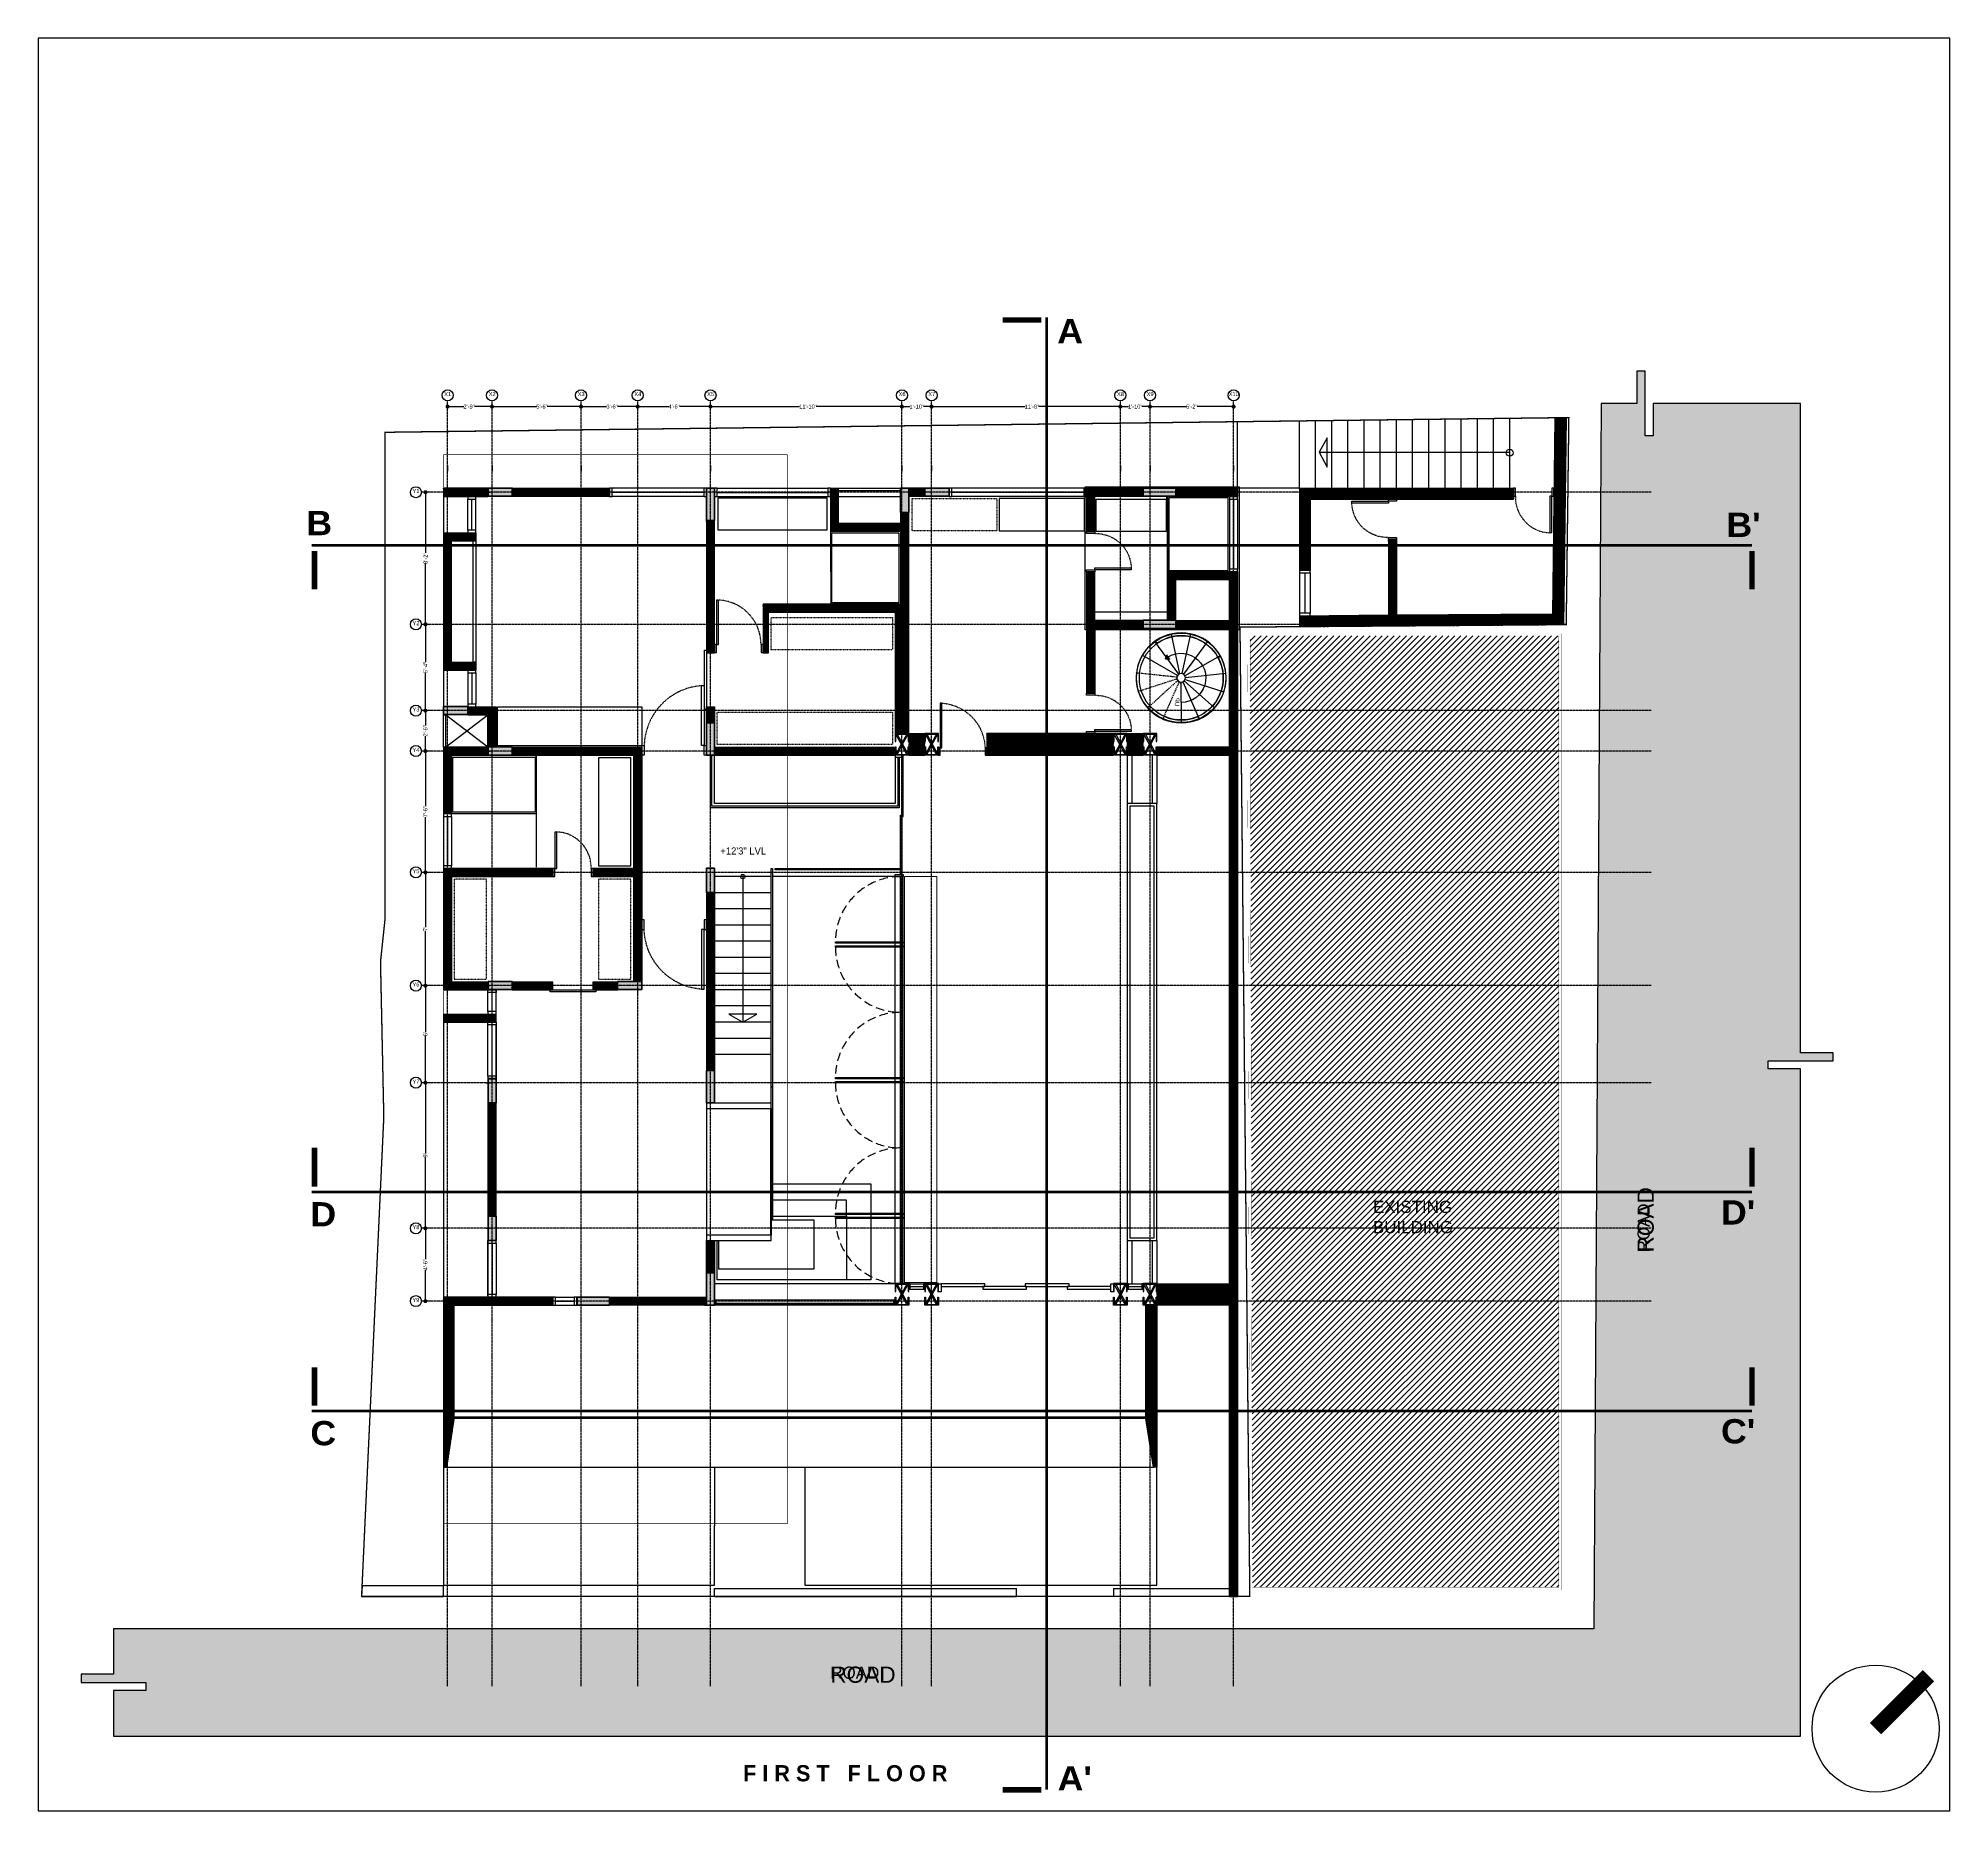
# Model space of a CAD drawing. Header units: inches. Extents: x -8790 to -5834, y -1746 to 1584.
# Drawn here: x -7251 to -5834, y 270 to 1584 of the extents above; entities that cross this region are included whole.
import ezdxf

# ---------------------------------------------------------------- set-up
doc = ezdxf.new("R2010")
doc.units = ezdxf.units.IN
doc.header["$MEASUREMENT"] = 0
doc.header["$PDMODE"] = 34
for name, pattern in [('CENTERX2', [4, 2.5, -0.5, 0.5, -0.5]), ('DASHED2', [0.375, 0.25, -0.125]), ('HIDDEN', [9.525, 6.35, -3.175]), ('Z-1000$0$ACAD_ISO04W100', [30, 24, -3, 0, -3]), ('Z-1002$0$CENTERX2', [4, 2.5, -0.5, 0.5, -0.5])]:
    doc.linetypes.add(name, pattern=pattern)
for name, color, linetype in [('A-TXT-MISC', 11, 'Continuous'), ('P-HATCH', 251, 'Continuous'), ('P-RCC5-SLAB', 12, 'Continuous'), ('P-XREF', 7, 'Continuous'), ('Z-1000$0$A-TXT-MISC', 11, 'Continuous'), ('Z-1000$0$A-TXT-MISC @ 48', 11, 'Continuous'), ('Z-1000$0$A-TXT-MISC @ 64', 11, 'Continuous'), ('Z-1000$0$CN-HATCH', 252, 'Continuous'), ('Z-1000$0$P-MISC', 252, 'Continuous'), ('Z-1000$0$P-ROADMISC', 8, 'Continuous'), ('Z-1000$0$P-STAIRS', 13, 'Continuous'), ('Z-1000$0$Z-OPTIMISED BOUNDARY', 1, 'Z-1000$0$ACAD_ISO04W100'), ('Z-1001$0$P-TXT-MISC', 11, 'Continuous'), ('Z-1002$0$A-MISC', 9, 'Continuous'), ('Z-1002$0$B-RCC-COLUMN', 12, 'Continuous'), ('Z-1002$0$Z-CLINE', 34, 'Z-1002$0$CENTERX2'), ('Z-1002$0$Z-CLINE-DIM', 47, 'Continuous'), ('Z-1002$0$Z-CLINE-DIM @ 48', 47, 'Continuous'), ('Z-1002$0$Z-CLINE-TXT', 3, 'Continuous')]:
    doc.layers.add(name, color=color, linetype=linetype)
doc.layers.add('Z-1002$0$B-MASONRYFILL', color=7, linetype='Continuous', true_color=0x969696)
doc.styles.add('ARIAL NARROW', font='ARIALN.TTF')
doc.styles.add('P-T-RM', font='GOTHIC.TTF')
doc.styles.get("Standard").update_dxf_attribs({"font": 'GOTHIC.TTF'})
doc.styles.add('Z-1000$0$Annotative', font='arial.ttf')
doc.styles.add('Z-1001$0$Standard', font='arial.ttf')
doc.styles.add('Z-1002$0$Annotative', font='arial.ttf')
doc.styles.add('Z-1002$0$Standard', font='arial.ttf')
doc.dimstyles.new('Z-1002$0$P-DW', dxfattribs={"dimtxt": 0.0625, "dimasz": 0.0625, "dimexe": 1, "dimexo": 1, "dimgap": 0, "dimtad": 0, "dimdec": 3, "dimzin": 0, "dimdsep": 46, "dimlunit": 4, "dimtxsty": 'Z-1002$0$Annotative', "dimblk": 'Z-1002$0$_Dot', "dimcen": 0, "dimdle": 2, "dimclrt": 256, "dimadec": 0, "dimazin": 0, "dimtfac": 0.75, "dimtdec": 3, "dimtmove": 0, "dimatfit": 3, "dimldrblk": 'Z-1002$0$_Dot', "dimfxl": 1, "dimtolj": 1, "dimtzin": 0, "dimarcsym": 0})
pattern_1 = [(45, (-7668.31616, 304.50527), (-0.26516504, 0.26516504), []), (45, (-7668.1394, 304.50527), (-0.26516504, 0.26516504), [])]
pattern_2 = [(45, (-2e-13, 408.086628), (0.0168379802, 0.0617392608), [0.079375, -0.015875, 0, -0.015875])]
pattern_3 = [(45, (22, 408.086628), (0.0168379802, 0.0617392608), [0.079375, -0.015875, 0, -0.015875])]
pattern_4 = [(45, (162, 408.086628), (0.0168379802, 0.0617392608), [0.079375, -0.015875, 0, -0.015875])]
pattern_5 = [(45, (184, 408.086628), (0.0168379802, 0.0617392608), [0.079375, -0.015875, 0, -0.015875])]
pattern_6 = [(45, (-2e-13, 0.086628), (0.0168379802, 0.0617392608), [0.079375, -0.015875, 0, -0.015875])]
pattern_7 = [(45, (22, 0.086628), (0.0168379802, 0.0617392608), [0.079375, -0.015875, 0, -0.015875])]
pattern_8 = [(45, (162, 0.086628), (0.0168379802, 0.0617392608), [0.079375, -0.015875, 0, -0.015875])]
pattern_9 = [(45, (184, 0.086628), (0.0168379802, 0.0617392608), [0.079375, -0.015875, 0, -0.015875])]

# ---------------------------------------------------------------- blocks, each defined once
blk = doc.blocks.new('Z-1002$0$_Dot')
at = {"color": 0, "linetype": 'ByBlock', "lineweight": -2}
blk.add_line((-0.5, 0), (-1, 0), dxfattribs=at)
at = {"color": 0, "linetype": 'ByBlock', "const_width": 0.5}
blk.add_lwpolyline([(-0.25, 0, 1), (0.25, 0, 1)], format="xyb", close=True, dxfattribs=at)
blk = doc.blocks.new('*D32')
at = {"layer": 'Defpoints', "color": 0, "transparency": 16777216}
for p in [(1297.4, 1169.9), (1319.4, 1169.9), (1319.4, 1165.6)]:
    blk.add_point(p, dxfattribs=at)
at = {"layer": 'Z-1002$0$Z-CLINE-DIM', "color": 0, "lineweight": -2, "transparency": 16777216}
for p, q in [((1300.4, 1165.6), (1303.4, 1165.6)), ((1316.4, 1165.6), (1313.4, 1165.6)), ((1297.4, 1121.9), (1297.4, 1117.6)), ((1319.4, 1121.9), (1319.4, 1117.6))]:
    blk.add_line(p, q, dxfattribs=at)
at = {"layer": 'Z-1002$0$Z-CLINE-DIM', "color": 0, "lineweight": -2, "transparency": 16777216, "xscale": 3, "yscale": 3, "zscale": 3, "rotation": 180}
blk.add_blockref('Z-1002$0$_Dot', (1297.4, 1165.6), dxfattribs=at)
at = {"layer": 'Z-1002$0$Z-CLINE-DIM', "color": 0, "lineweight": -2, "transparency": 16777216, "xscale": 3, "yscale": 3, "zscale": 3}
blk.add_blockref('Z-1002$0$_Dot', (1319.4, 1165.6), dxfattribs=at)
at = {"layer": 'Z-1002$0$Z-CLINE-DIM', "transparency": 16777216, "insert": (1308.4, 1165.6), "char_height": 3, "attachment_point": 5, "style": 'Z-1002$0$Annotative'}
blk.add_mtext('\\A1;1\'-10"', dxfattribs=at)
blk = doc.blocks.new('*D33')
at = {"layer": 'Defpoints', "color": 0, "transparency": 16777216}
for p in [(1155.4, 1169.9), (1297.4, 1169.9), (1297.4, 1165.6)]:
    blk.add_point(p, dxfattribs=at)
at = {"layer": 'Z-1002$0$Z-CLINE-DIM', "color": 0, "lineweight": -2, "transparency": 16777216}
for p, q in [((1158.4, 1165.6), (1221.5, 1165.6)), ((1294.4, 1165.6), (1233.8, 1165.6)), ((1155.4, 1121.9), (1155.4, 1117.6)), ((1297.4, 1121.9), (1297.4, 1117.6))]:
    blk.add_line(p, q, dxfattribs=at)
at = {"layer": 'Z-1002$0$Z-CLINE-DIM', "color": 0, "lineweight": -2, "transparency": 16777216, "xscale": 3, "yscale": 3, "zscale": 3, "rotation": 180}
blk.add_blockref('Z-1002$0$_Dot', (1155.4, 1165.6), dxfattribs=at)
at = {"layer": 'Z-1002$0$Z-CLINE-DIM', "color": 0, "lineweight": -2, "transparency": 16777216, "xscale": 3, "yscale": 3, "zscale": 3}
blk.add_blockref('Z-1002$0$_Dot', (1297.4, 1165.6), dxfattribs=at)
at = {"layer": 'Z-1002$0$Z-CLINE-DIM', "transparency": 16777216, "insert": (1227.7, 1165.6), "char_height": 3, "attachment_point": 5, "style": 'Z-1002$0$Annotative'}
blk.add_mtext('\\A1;11\'-10"', dxfattribs=at)
blk = doc.blocks.new('*D34')
at = {"layer": 'Defpoints', "color": 0, "transparency": 16777216}
for p in [(1101.4, 1169.9), (1155.4, 1169.9), (1155.4, 1165.6)]:
    blk.add_point(p, dxfattribs=at)
at = {"layer": 'Z-1002$0$Z-CLINE-DIM', "color": 0, "lineweight": -2, "transparency": 16777216}
for p, q in [((1104.4, 1165.6), (1124.4, 1165.6)), ((1152.4, 1165.6), (1132.5, 1165.6)), ((1101.4, 1121.9), (1101.4, 1117.6)), ((1155.4, 1121.9), (1155.4, 1117.6))]:
    blk.add_line(p, q, dxfattribs=at)
at = {"layer": 'Z-1002$0$Z-CLINE-DIM', "color": 0, "lineweight": -2, "transparency": 16777216, "xscale": 3, "yscale": 3, "zscale": 3, "rotation": 180}
blk.add_blockref('Z-1002$0$_Dot', (1101.4, 1165.6), dxfattribs=at)
at = {"layer": 'Z-1002$0$Z-CLINE-DIM', "color": 0, "lineweight": -2, "transparency": 16777216, "xscale": 3, "yscale": 3, "zscale": 3}
blk.add_blockref('Z-1002$0$_Dot', (1155.4, 1165.6), dxfattribs=at)
at = {"layer": 'Z-1002$0$Z-CLINE-DIM', "transparency": 16777216, "insert": (1128.4, 1165.6), "char_height": 3, "attachment_point": 5, "style": 'Z-1002$0$Annotative'}
blk.add_mtext('\\A1;4\'-6"', dxfattribs=at)
blk = doc.blocks.new('*D18')
at = {"layer": 'Defpoints', "color": 0, "transparency": 16777216}
for p in [(993.4, 1169.9), (1059.4, 1169.9), (1059.4, 1165.6)]:
    blk.add_point(p, dxfattribs=at)
at = {"layer": 'Z-1002$0$Z-CLINE-DIM', "color": 0, "lineweight": -2, "transparency": 16777216}
for p, q in [((996.4, 1165.6), (1026.4, 1165.6)), ((1056.4, 1165.6), (1034.4, 1165.6)), ((993.4, 1121.9), (993.4, 1117.6)), ((1059.4, 1121.9), (1059.4, 1117.6))]:
    blk.add_line(p, q, dxfattribs=at)
at = {"layer": 'Z-1002$0$Z-CLINE-DIM', "color": 0, "lineweight": -2, "transparency": 16777216, "xscale": 3, "yscale": 3, "zscale": 3, "rotation": 180}
blk.add_blockref('Z-1002$0$_Dot', (993.4, 1165.6), dxfattribs=at)
at = {"layer": 'Z-1002$0$Z-CLINE-DIM', "color": 0, "lineweight": -2, "transparency": 16777216, "xscale": 3, "yscale": 3, "zscale": 3}
blk.add_blockref('Z-1002$0$_Dot', (1059.4, 1165.6), dxfattribs=at)
at = {"layer": 'Z-1002$0$Z-CLINE-DIM', "transparency": 16777216, "insert": (1030.4, 1165.6), "char_height": 3, "attachment_point": 5, "style": 'Z-1002$0$Annotative'}
blk.add_mtext('\\A1;5\'-6"', dxfattribs=at)
blk = doc.blocks.new('*D19')
at = {"layer": 'Defpoints', "color": 0, "transparency": 16777216}
for p in [(960.4, 1169.9), (993.4, 1169.9), (993.4, 1165.6)]:
    blk.add_point(p, dxfattribs=at)
at = {"layer": 'Z-1002$0$Z-CLINE-DIM', "color": 0, "lineweight": -2, "transparency": 16777216}
for p, q in [((963.4, 1165.6), (972.4, 1165.6)), ((990.4, 1165.6), (980.4, 1165.6)), ((960.4, 1121.9), (960.4, 1117.6)), ((993.4, 1121.9), (993.4, 1117.6))]:
    blk.add_line(p, q, dxfattribs=at)
at = {"layer": 'Z-1002$0$Z-CLINE-DIM', "color": 0, "lineweight": -2, "transparency": 16777216, "xscale": 3, "yscale": 3, "zscale": 3, "rotation": 180}
blk.add_blockref('Z-1002$0$_Dot', (960.4, 1165.6), dxfattribs=at)
at = {"layer": 'Z-1002$0$Z-CLINE-DIM', "color": 0, "lineweight": -2, "transparency": 16777216, "xscale": 3, "yscale": 3, "zscale": 3}
blk.add_blockref('Z-1002$0$_Dot', (993.4, 1165.6), dxfattribs=at)
at = {"layer": 'Z-1002$0$Z-CLINE-DIM', "transparency": 16777216, "insert": (976.4, 1165.6), "char_height": 3, "attachment_point": 5, "style": 'Z-1002$0$Annotative'}
blk.add_mtext('\\A1;2\'-9"', dxfattribs=at)
blk = doc.blocks.new('*D20')
at = {"layer": 'Defpoints', "color": 0, "transparency": 16777216}
for p in [(1459.4, 1169.9), (1481.4, 1169.9), (1481.4, 1165.6)]:
    blk.add_point(p, dxfattribs=at)
at = {"layer": 'Z-1002$0$Z-CLINE-DIM', "color": 0, "lineweight": -2, "transparency": 16777216}
for p, q in [((1462.4, 1165.6), (1465.4, 1165.6)), ((1478.4, 1165.6), (1475.4, 1165.6)), ((1459.4, 1121.9), (1459.4, 1117.6)), ((1481.4, 1121.9), (1481.4, 1117.6))]:
    blk.add_line(p, q, dxfattribs=at)
at = {"layer": 'Z-1002$0$Z-CLINE-DIM', "color": 0, "lineweight": -2, "transparency": 16777216, "xscale": 3, "yscale": 3, "zscale": 3, "rotation": 180}
blk.add_blockref('Z-1002$0$_Dot', (1459.4, 1165.6), dxfattribs=at)
at = {"layer": 'Z-1002$0$Z-CLINE-DIM', "color": 0, "lineweight": -2, "transparency": 16777216, "xscale": 3, "yscale": 3, "zscale": 3}
blk.add_blockref('Z-1002$0$_Dot', (1481.4, 1165.6), dxfattribs=at)
at = {"layer": 'Z-1002$0$Z-CLINE-DIM', "transparency": 16777216, "insert": (1470.4, 1165.6), "char_height": 3, "attachment_point": 5, "style": 'Z-1002$0$Annotative'}
blk.add_mtext('\\A1;1\'-10"', dxfattribs=at)
blk = doc.blocks.new('*D21')
at = {"layer": 'Defpoints', "color": 0, "transparency": 16777216}
for p in [(1481.4, 1169.9), (1543.4, 1169.9), (1543.4, 1165.6)]:
    blk.add_point(p, dxfattribs=at)
at = {"layer": 'Z-1002$0$Z-CLINE-DIM', "color": 0, "lineweight": -2, "transparency": 16777216}
for p, q in [((1484.4, 1165.6), (1508.4, 1165.6)), ((1540.4, 1165.6), (1516.4, 1165.6)), ((1481.4, 1121.9), (1481.4, 1117.6)), ((1543.4, 1121.9), (1543.4, 1117.6))]:
    blk.add_line(p, q, dxfattribs=at)
at = {"layer": 'Z-1002$0$Z-CLINE-DIM', "color": 0, "lineweight": -2, "transparency": 16777216, "xscale": 3, "yscale": 3, "zscale": 3, "rotation": 180}
blk.add_blockref('Z-1002$0$_Dot', (1481.4, 1165.6), dxfattribs=at)
at = {"layer": 'Z-1002$0$Z-CLINE-DIM', "color": 0, "lineweight": -2, "transparency": 16777216, "xscale": 3, "yscale": 3, "zscale": 3}
blk.add_blockref('Z-1002$0$_Dot', (1543.4, 1165.6), dxfattribs=at)
at = {"layer": 'Z-1002$0$Z-CLINE-DIM', "transparency": 16777216, "insert": (1512.4, 1165.6), "char_height": 3, "attachment_point": 5, "style": 'Z-1002$0$Annotative'}
blk.add_mtext('\\A1;5\'-2"', dxfattribs=at)
blk = doc.blocks.new('*D22')
at = {"layer": 'Defpoints', "color": 0, "transparency": 16777216}
for p in [(941, 1102.1), (941, 1004.1), (944.1, 1004.1)]:
    blk.add_point(p, dxfattribs=at)
at = {"layer": 'Z-1002$0$Z-CLINE-DIM', "color": 0, "lineweight": -2, "transparency": 16777216}
for p, q in [((944.1, 1099.1), (944.1, 1057.1)), ((989, 1102.1), (992.1, 1102.1)), ((944.1, 1007.1), (944.1, 1049.1)), ((989, 1004.1), (992.1, 1004.1))]:
    blk.add_line(p, q, dxfattribs=at)
at = {"layer": 'Z-1002$0$Z-CLINE-DIM', "color": 0, "lineweight": -2, "transparency": 16777216, "xscale": 3, "yscale": 3, "zscale": 3}
for p, rotation in [((944.1, 1102.1), 90), ((944.1, 1004.1), 270)]:
    blk.add_blockref('Z-1002$0$_Dot', p, dxfattribs=dict(at, rotation=rotation))
at = {"layer": 'Z-1002$0$Z-CLINE-DIM', "transparency": 16777216, "insert": (944.1, 1053.1), "char_height": 3, "attachment_point": 5, "rotation": 90, "style": 'Z-1002$0$Annotative'}
blk.add_mtext('\\A1;8\'-2"', dxfattribs=at)
blk = doc.blocks.new('*D23')
at = {"layer": 'Defpoints', "color": 0, "transparency": 16777216}
for p in [(941, 1004.1), (941, 940.1), (944, 940.1)]:
    blk.add_point(p, dxfattribs=at)
at = {"layer": 'Z-1002$0$Z-CLINE-DIM', "color": 0, "lineweight": -2, "transparency": 16777216}
for p, q in [((944, 1001.1), (944, 976.1)), ((989, 1004.1), (992, 1004.1)), ((944, 943.1), (944, 968.1)), ((989, 940.1), (992, 940.1))]:
    blk.add_line(p, q, dxfattribs=at)
at = {"layer": 'Z-1002$0$Z-CLINE-DIM', "color": 0, "lineweight": -2, "transparency": 16777216, "xscale": 3, "yscale": 3, "zscale": 3}
for p, rotation in [((944, 1004.1), 90), ((944, 940.1), 270)]:
    blk.add_blockref('Z-1002$0$_Dot', p, dxfattribs=dict(at, rotation=rotation))
at = {"layer": 'Z-1002$0$Z-CLINE-DIM', "transparency": 16777216, "insert": (944, 972.1), "char_height": 3, "attachment_point": 5, "rotation": 90, "style": 'Z-1002$0$Annotative'}
blk.add_mtext('\\A1;5\'-4"', dxfattribs=at)
blk = doc.blocks.new('*D24')
at = {"layer": 'Defpoints', "color": 0, "transparency": 16777216}
for p in [(941, 940.1), (941, 910.1), (944, 910.1)]:
    blk.add_point(p, dxfattribs=at)
at = {"layer": 'Z-1002$0$Z-CLINE-DIM', "color": 0, "lineweight": -2, "transparency": 16777216}
for p, q in [((944, 937.1), (944, 929.1)), ((989, 940.1), (992, 940.1)), ((944, 913.1), (944, 921.1)), ((989, 910.1), (992, 910.1))]:
    blk.add_line(p, q, dxfattribs=at)
at = {"layer": 'Z-1002$0$Z-CLINE-DIM', "color": 0, "lineweight": -2, "transparency": 16777216, "xscale": 3, "yscale": 3, "zscale": 3}
for p, rotation in [((944, 940.1), 90), ((944, 910.1), 270)]:
    blk.add_blockref('Z-1002$0$_Dot', p, dxfattribs=dict(at, rotation=rotation))
at = {"layer": 'Z-1002$0$Z-CLINE-DIM', "transparency": 16777216, "insert": (944, 925.1), "char_height": 3, "attachment_point": 5, "rotation": 90, "style": 'Z-1002$0$Annotative'}
blk.add_mtext('\\A1;2\'-6"', dxfattribs=at)
blk = doc.blocks.new('*D25')
at = {"layer": 'Defpoints', "color": 0, "transparency": 16777216}
for p in [(941, 910.1), (941, 820.1), (944, 820.1)]:
    blk.add_point(p, dxfattribs=at)
at = {"layer": 'Z-1002$0$Z-CLINE-DIM', "color": 0, "lineweight": -2, "transparency": 16777216}
for p, q in [((989, 910.1), (992, 910.1)), ((944, 907.1), (944, 869.1)), ((944, 823.1), (944, 861.1)), ((989, 820.1), (992, 820.1))]:
    blk.add_line(p, q, dxfattribs=at)
at = {"layer": 'Z-1002$0$Z-CLINE-DIM', "color": 0, "lineweight": -2, "transparency": 16777216, "xscale": 3, "yscale": 3, "zscale": 3}
for p, rotation in [((944, 910.1), 90), ((944, 820.1), 270)]:
    blk.add_blockref('Z-1002$0$_Dot', p, dxfattribs=dict(at, rotation=rotation))
at = {"layer": 'Z-1002$0$Z-CLINE-DIM', "transparency": 16777216, "insert": (944, 865.1), "char_height": 3, "attachment_point": 5, "rotation": 90, "style": 'Z-1002$0$Annotative'}
blk.add_mtext('\\A1;7\'-6"', dxfattribs=at)
blk = doc.blocks.new('*D26')
at = {"layer": 'Defpoints', "color": 0, "transparency": 16777216}
for p in [(941, 820.1), (941, 736.1), (944, 736.1)]:
    blk.add_point(p, dxfattribs=at)
at = {"layer": 'Z-1002$0$Z-CLINE-DIM', "color": 0, "lineweight": -2, "transparency": 16777216}
for p, q in [((944, 817.1), (944, 779.5)), ((989, 820.1), (992, 820.1)), ((944, 739.1), (944, 776.7)), ((989, 736.1), (992, 736.1))]:
    blk.add_line(p, q, dxfattribs=at)
at = {"layer": 'Z-1002$0$Z-CLINE-DIM', "color": 0, "lineweight": -2, "transparency": 16777216, "xscale": 3, "yscale": 3, "zscale": 3}
for p, rotation in [((944, 820.1), 90), ((944, 736.1), 270)]:
    blk.add_blockref('Z-1002$0$_Dot', p, dxfattribs=dict(at, rotation=rotation))
at = {"layer": 'Z-1002$0$Z-CLINE-DIM', "transparency": 16777216, "insert": (944, 778.1), "char_height": 3, "attachment_point": 5, "rotation": 90, "style": 'Z-1002$0$Annotative'}
blk.add_mtext("\\A1;7'", dxfattribs=at)
blk = doc.blocks.new('*D27')
at = {"layer": 'Defpoints', "color": 0, "transparency": 16777216}
for p in [(1319.4, 1169.9), (1459.4, 1169.9), (1459.4, 1165.6)]:
    blk.add_point(p, dxfattribs=at)
at = {"layer": 'Z-1002$0$Z-CLINE-DIM', "color": 0, "lineweight": -2, "transparency": 16777216}
for p, q in [((1322.4, 1165.6), (1388.8, 1165.6)), ((1456.4, 1165.6), (1398.8, 1165.6)), ((1319.4, 1121.9), (1319.4, 1117.6)), ((1459.4, 1121.9), (1459.4, 1117.6))]:
    blk.add_line(p, q, dxfattribs=at)
at = {"layer": 'Z-1002$0$Z-CLINE-DIM', "color": 0, "lineweight": -2, "transparency": 16777216, "xscale": 3, "yscale": 3, "zscale": 3, "rotation": 180}
blk.add_blockref('Z-1002$0$_Dot', (1319.4, 1165.6), dxfattribs=at)
at = {"layer": 'Z-1002$0$Z-CLINE-DIM', "color": 0, "lineweight": -2, "transparency": 16777216, "xscale": 3, "yscale": 3, "zscale": 3}
blk.add_blockref('Z-1002$0$_Dot', (1459.4, 1165.6), dxfattribs=at)
at = {"layer": 'Z-1002$0$Z-CLINE-DIM', "transparency": 16777216, "insert": (1393.8, 1165.6), "char_height": 3, "attachment_point": 5, "style": 'Z-1002$0$Annotative'}
blk.add_mtext('\\A1;11\'-8"', dxfattribs=at)
blk = doc.blocks.new('Z-1002$0$columns')
at = {"layer": 'Z-1002$0$A-MISC', "true_color": 0x794715}
h = blk.add_hatch(dxfattribs=at)
h.set_pattern_fill('ANSI36', color=36, scale=0.01)
h.set_pattern_definition(pattern_2)
h.paths.add_polyline_path([(645.6, 793.1), (645.6, 799.1), (635.6, 799.1), (635.6, 793.1), (636.1, 793.1), (636.1, 798.6), (645.1, 798.6), (645.1, 793.1)])
h = blk.add_hatch(dxfattribs=at)
h.set_pattern_fill('ANSI36', color=36, scale=0.01)
h.set_pattern_definition(pattern_3)
h.paths.add_polyline_path([(667.6, 793.1), (667.6, 799.1), (657.6, 799.1), (657.6, 793.1), (658.1, 793.1), (658.1, 798.6), (667.1, 798.6), (667.1, 793.1)])
h = blk.add_hatch(dxfattribs=at)
h.set_pattern_fill('ANSI36', color=36, scale=0.01)
h.set_pattern_definition(pattern_4)
h.paths.add_polyline_path([(807.6, 793.1), (807.6, 799.1), (797.6, 799.1), (797.6, 793.1), (798.1, 793.1), (798.1, 798.6), (807.1, 798.6), (807.1, 793.1)])
h = blk.add_hatch(dxfattribs=at)
h.set_pattern_fill('ANSI36', color=36, scale=0.01)
h.set_pattern_definition(pattern_5)
h.paths.add_polyline_path([(829.6, 793.1), (829.6, 799.1), (819.6, 799.1), (819.6, 793.1), (820.1, 793.1), (820.1, 798.6), (829.1, 798.6), (829.1, 793.1)])
h = blk.add_hatch(dxfattribs=at)
h.set_pattern_fill('ANSI36', color=36, scale=0.01)
h.set_pattern_definition(pattern_2)
h.paths.add_polyline_path([(645.6, 789.1), (645.6, 783.1), (635.6, 783.1), (635.6, 789.1), (636.1, 789.1), (636.1, 783.6), (645.1, 783.6), (645.1, 789.1)])
h = blk.add_hatch(dxfattribs=at)
h.set_pattern_fill('ANSI36', color=36, scale=0.01)
h.set_pattern_definition(pattern_3)
h.paths.add_polyline_path([(667.6, 789.1), (667.6, 783.1), (657.6, 783.1), (657.6, 789.1), (658.1, 789.1), (658.1, 783.6), (667.1, 783.6), (667.1, 789.1)])
h = blk.add_hatch(dxfattribs=at)
h.set_pattern_fill('ANSI36', color=36, scale=0.01)
h.set_pattern_definition(pattern_4)
h.paths.add_polyline_path([(807.6, 789.1), (807.6, 783.1), (797.6, 783.1), (797.6, 789.1), (798.1, 789.1), (798.1, 783.6), (807.1, 783.6), (807.1, 789.1)])
h = blk.add_hatch(dxfattribs=at)
h.set_pattern_fill('ANSI36', color=36, scale=0.01)
h.set_pattern_definition(pattern_5)
h.paths.add_polyline_path([(829.6, 789.1), (829.6, 783.1), (819.6, 783.1), (819.6, 789.1), (820.1, 789.1), (820.1, 783.6), (829.1, 783.6), (829.1, 789.1)])
h = blk.add_hatch(dxfattribs=at)
h.set_pattern_fill('ANSI36', color=36, scale=0.01)
h.set_pattern_definition(pattern_6)
h.paths.add_polyline_path([(645.6, 385.1), (645.6, 391.1), (635.6, 391.1), (635.6, 385.1), (636.1, 385.1), (636.1, 390.6), (645.1, 390.6), (645.1, 385.1)])
h = blk.add_hatch(dxfattribs=at)
h.set_pattern_fill('ANSI36', color=36, scale=0.01)
h.set_pattern_definition(pattern_7)
h.paths.add_polyline_path([(667.6, 385.1), (667.6, 391.1), (657.6, 391.1), (657.6, 385.1), (658.1, 385.1), (658.1, 390.6), (667.1, 390.6), (667.1, 385.1)])
h = blk.add_hatch(dxfattribs=at)
h.set_pattern_fill('ANSI36', color=36, scale=0.01)
h.set_pattern_definition(pattern_8)
h.paths.add_polyline_path([(807.6, 385.1), (807.6, 391.1), (797.6, 391.1), (797.6, 385.1), (798.1, 385.1), (798.1, 390.6), (807.1, 390.6), (807.1, 385.1)])
h = blk.add_hatch(dxfattribs=at)
h.set_pattern_fill('ANSI36', color=36, scale=0.01)
h.set_pattern_definition(pattern_9)
h.paths.add_polyline_path([(829.6, 385.1), (829.6, 391.1), (819.6, 391.1), (819.6, 385.1), (820.1, 385.1), (820.1, 390.6), (829.1, 390.6), (829.1, 385.1)])
h = blk.add_hatch(dxfattribs=at)
h.set_pattern_fill('ANSI36', color=36, scale=0.01)
h.set_pattern_definition(pattern_6)
h.paths.add_polyline_path([(645.6, 381.1), (645.6, 375.1), (635.6, 375.1), (635.6, 381.1), (636.1, 381.1), (636.1, 375.6), (645.1, 375.6), (645.1, 381.1)])
h = blk.add_hatch(dxfattribs=at)
h.set_pattern_fill('ANSI36', color=36, scale=0.01)
h.set_pattern_definition(pattern_7)
h.paths.add_polyline_path([(667.6, 381.1), (667.6, 375.1), (657.6, 375.1), (657.6, 381.1), (658.1, 381.1), (658.1, 375.6), (667.1, 375.6), (667.1, 381.1)])
h = blk.add_hatch(dxfattribs=at)
h.set_pattern_fill('ANSI36', color=36, scale=0.01)
h.set_pattern_definition(pattern_8)
h.paths.add_polyline_path([(807.6, 381.1), (807.6, 375.1), (797.6, 375.1), (797.6, 381.1), (798.1, 381.1), (798.1, 375.6), (807.1, 375.6), (807.1, 381.1)])
h = blk.add_hatch(dxfattribs=at)
h.set_pattern_fill('ANSI36', color=36, scale=0.01)
h.set_pattern_definition(pattern_9)
h.paths.add_polyline_path([(829.6, 381.1), (829.6, 375.1), (819.6, 375.1), (819.6, 381.1), (820.1, 381.1), (820.1, 375.6), (829.1, 375.6), (829.1, 381.1)])
at = {"layer": 'Z-1002$0$B-MASONRYFILL', "ltscale": 2}
h = blk.add_hatch(color=8, dxfattribs=at)
h.dxf.hatch_style = 1
h.paths.add_polyline_path([(333.6, 981.1), (333.6, 975.1), (351.6, 975.1), (351.6, 981.1)])
h = blk.add_hatch(color=8, dxfattribs=at)
h.dxf.hatch_style = 1
h.paths.add_polyline_path([(495.6, 957.1), (501.6, 957.1), (501.6, 981.1), (495.6, 981.1)])
h = blk.add_hatch(color=8, dxfattribs=at)
h.dxf.hatch_style = 1
h.paths.add_polyline_path([(639.6, 963.1), (645.6, 963.1), (645.6, 981.1), (639.6, 981.1)])
h = blk.add_hatch(color=8, dxfattribs=at)
h.dxf.hatch_style = 1
h.paths.add_polyline_path([(657.6, 981.1), (657.6, 975.1), (675.6, 975.1), (675.6, 981.1)])
h = blk.add_hatch(color=8, dxfattribs=at)
h.dxf.hatch_style = 1
h.paths.add_polyline_path([(819.6, 981.1), (819.6, 975.1), (843.6, 975.1), (843.6, 981.1)])
h = blk.add_hatch(color=8, dxfattribs=at)
h.dxf.hatch_style = 1
h.paths.add_polyline_path([(819.6, 883.1), (819.6, 877.1), (843.6, 877.1), (843.6, 883.1)])
h = blk.add_hatch(color=8, dxfattribs=at)
h.dxf.hatch_style = 1
h.paths.add_polyline_path([(300.6, 819.1), (300.6, 813.1), (318.6, 813.1), (318.6, 819.1)])
h = blk.add_hatch(color=8, dxfattribs=at)
h.dxf.hatch_style = 1
h.paths.add_polyline_path([(495.6, 783.1), (501.6, 783.1), (501.6, 807.1), (495.6, 807.1)])
h = blk.add_hatch(color=8, dxfattribs=at)
h.dxf.hatch_style = 1
h.paths.add_polyline_path([(333.6, 789.1), (333.6, 783.1), (351.6, 783.1), (351.6, 789.1)])
h = blk.add_hatch(color=8, dxfattribs=at)
h.dxf.hatch_style = 1
h.paths.add_polyline_path([(495.6, 681.1), (501.6, 681.1), (501.6, 699.1), (495.6, 699.1)])
h = blk.add_hatch(color=8, dxfattribs=at)
h.dxf.hatch_style = 1
h.paths.add_polyline_path([(333.6, 615.1), (333.6, 609.1), (351.6, 609.1), (351.6, 615.1)])
h = blk.add_hatch(color=8, dxfattribs=at)
h.dxf.hatch_style = 1
h.paths.add_polyline_path([(447.6, 609.1), (447.6, 615.1), (429.6, 615.1), (429.6, 609.1)])
h = blk.add_hatch(color=8, dxfattribs=at)
h.dxf.hatch_style = 1
h.paths.add_polyline_path([(333.6, 525.1), (339.6, 525.1), (339.6, 543.1), (333.6, 543.1)])
h = blk.add_hatch(color=8, dxfattribs=at)
h.dxf.hatch_style = 1
h.paths.add_polyline_path([(495.6, 525.1), (501.6, 525.1), (501.6, 549.1), (495.6, 549.1)])
h = blk.add_hatch(color=8, dxfattribs=at)
h.dxf.hatch_style = 1
h.paths.add_polyline_path([(333.6, 423.1), (339.6, 423.1), (339.6, 441.1), (333.6, 441.1)])
h = blk.add_hatch(color=8, dxfattribs=at)
h.dxf.hatch_style = 1
h.paths.add_polyline_path([(495.6, 375.1), (501.6, 375.1), (501.6, 399.1), (495.6, 399.1)])
h = blk.add_hatch(color=8, dxfattribs=at)
h.dxf.hatch_style = 1
h.paths.add_polyline_path([(399.6, 381.1), (399.6, 375.1), (423.6, 375.1), (423.6, 381.1)])
at = {"layer": 'Z-1002$0$A-MISC', "color": 36, "true_color": 0x794715}
for points in [[(645.6, 793.1), (645.6, 799.1), (635.6, 799.1), (635.6, 793.1), (636.1, 793.1), (636.1, 798.6), (645.1, 798.6), (645.1, 793.1)], [(636.1, 798.6), (637.1, 798.6), (645.1, 783.6), (644.1, 783.6)], [(667.6, 793.1), (667.6, 799.1), (657.6, 799.1), (657.6, 793.1), (658.1, 793.1), (658.1, 798.6), (667.1, 798.6), (667.1, 793.1)], [(658.1, 798.6), (659.1, 798.6), (667.1, 783.6), (666.1, 783.6)], [(807.6, 793.1), (807.6, 799.1), (797.6, 799.1), (797.6, 793.1), (798.1, 793.1), (798.1, 798.6), (807.1, 798.6), (807.1, 793.1)], [(798.1, 798.6), (799.1, 798.6), (807.1, 783.6), (806.1, 783.6)], [(829.6, 793.1), (829.6, 799.1), (819.6, 799.1), (819.6, 793.1), (820.1, 793.1), (820.1, 798.6), (829.1, 798.6), (829.1, 793.1)], [(820.1, 798.6), (821.1, 798.6), (829.1, 783.6), (828.1, 783.6)], [(645.6, 789.1), (645.6, 783.1), (635.6, 783.1), (635.6, 789.1), (636.1, 789.1), (636.1, 783.6), (645.1, 783.6), (645.1, 789.1)], [(667.6, 789.1), (667.6, 783.1), (657.6, 783.1), (657.6, 789.1), (658.1, 789.1), (658.1, 783.6), (667.1, 783.6), (667.1, 789.1)], [(807.6, 789.1), (807.6, 783.1), (797.6, 783.1), (797.6, 789.1), (798.1, 789.1), (798.1, 783.6), (807.1, 783.6), (807.1, 789.1)], [(829.6, 789.1), (829.6, 783.1), (819.6, 783.1), (819.6, 789.1), (820.1, 789.1), (820.1, 783.6), (829.1, 783.6), (829.1, 789.1)], [(645.6, 385.1), (645.6, 391.1), (635.6, 391.1), (635.6, 385.1), (636.1, 385.1), (636.1, 390.6), (645.1, 390.6), (645.1, 385.1)], [(636.1, 390.6), (637.1, 390.6), (645.1, 375.6), (644.1, 375.6)], [(667.6, 385.1), (667.6, 391.1), (657.6, 391.1), (657.6, 385.1), (658.1, 385.1), (658.1, 390.6), (667.1, 390.6), (667.1, 385.1)], [(658.1, 390.6), (659.1, 390.6), (667.1, 375.6), (666.1, 375.6)], [(807.6, 385.1), (807.6, 391.1), (797.6, 391.1), (797.6, 385.1), (798.1, 385.1), (798.1, 390.6), (807.1, 390.6), (807.1, 385.1)], [(798.1, 390.6), (799.1, 390.6), (807.1, 375.6), (806.1, 375.6)], [(829.6, 385.1), (829.6, 391.1), (819.6, 391.1), (819.6, 385.1), (820.1, 385.1), (820.1, 390.6), (829.1, 390.6), (829.1, 385.1)], [(820.1, 390.6), (821.1, 390.6), (829.1, 375.6), (828.1, 375.6)], [(645.6, 381.1), (645.6, 375.1), (635.6, 375.1), (635.6, 381.1), (636.1, 381.1), (636.1, 375.6), (645.1, 375.6), (645.1, 381.1)], [(667.6, 381.1), (667.6, 375.1), (657.6, 375.1), (657.6, 381.1), (658.1, 381.1), (658.1, 375.6), (667.1, 375.6), (667.1, 381.1)], [(807.6, 381.1), (807.6, 375.1), (797.6, 375.1), (797.6, 381.1), (798.1, 381.1), (798.1, 375.6), (807.1, 375.6), (807.1, 381.1)], [(829.6, 381.1), (829.6, 375.1), (819.6, 375.1), (819.6, 381.1), (820.1, 381.1), (820.1, 375.6), (829.1, 375.6), (829.1, 381.1)]]:
    blk.add_lwpolyline(points, close=True, dxfattribs=at)
for points in [[(641.1, 791.1), (645.1, 798.6), (644.1, 798.6), (640.6, 792)], [(663.1, 791.1), (667.1, 798.6), (666.1, 798.6), (662.6, 792)], [(803.1, 791.1), (807.1, 798.6), (806.1, 798.6), (802.6, 792)], [(825.1, 791.1), (829.1, 798.6), (828.1, 798.6), (824.6, 792)], [(640.1, 791.1), (636.1, 783.6), (637.1, 783.6), (640.6, 790.1)], [(662.1, 791.1), (658.1, 783.6), (659.1, 783.6), (662.6, 790.1)], [(802.1, 791.1), (798.1, 783.6), (799.1, 783.6), (802.6, 790.1)], [(824.1, 791.1), (820.1, 783.6), (821.1, 783.6), (824.6, 790.1)], [(640.1, 383.1), (636.1, 375.6), (637.1, 375.6), (640.6, 382.1)], [(641.1, 383.1), (645.1, 390.6), (644.1, 390.6), (640.6, 384)], [(662.1, 383.1), (658.1, 375.6), (659.1, 375.6), (662.6, 382.1)], [(663.1, 383.1), (667.1, 390.6), (666.1, 390.6), (662.6, 384)], [(802.1, 383.1), (798.1, 375.6), (799.1, 375.6), (802.6, 382.1)], [(803.1, 383.1), (807.1, 390.6), (806.1, 390.6), (802.6, 384)], [(824.1, 383.1), (820.1, 375.6), (821.1, 375.6), (824.6, 382.1)], [(825.1, 383.1), (829.1, 390.6), (828.1, 390.6), (824.6, 384)]]:
    blk.add_lwpolyline(points, dxfattribs=at)
at = {"layer": 'Z-1002$0$B-RCC-COLUMN', "lineweight": 35, "ltscale": 2}
for points in [[(351.6, 975.1), (351.6, 981.1), (333.6, 981.1), (333.6, 975.1)], [(501.6, 981.1), (495.6, 981.1), (495.6, 957.1), (501.6, 957.1)], [(645.6, 981.1), (639.6, 981.1), (639.6, 963.1), (645.6, 963.1)], [(675.6, 975.1), (675.6, 981.1), (657.6, 981.1), (657.6, 975.1)], [(843.6, 975.1), (843.6, 981.1), (819.6, 981.1), (819.6, 975.1)], [(843.6, 877.1), (843.6, 883.1), (819.6, 883.1), (819.6, 877.1)], [(318.6, 813.1), (318.6, 819.1), (300.6, 819.1), (300.6, 813.1)], [(501.6, 807.1), (495.6, 807.1), (495.6, 783.1), (501.6, 783.1)], [(351.6, 783.1), (351.6, 789.1), (333.6, 789.1), (333.6, 783.1)], [(501.6, 699.1), (495.6, 699.1), (495.6, 681.1), (501.6, 681.1)], [(351.6, 609.1), (351.6, 615.1), (333.6, 615.1), (333.6, 609.1)], [(429.6, 615.1), (429.6, 609.1), (447.6, 609.1), (447.6, 615.1)], [(339.6, 543.1), (333.6, 543.1), (333.6, 525.1), (339.6, 525.1)], [(501.6, 549.1), (495.6, 549.1), (495.6, 525.1), (501.6, 525.1)], [(339.6, 441.1), (333.6, 441.1), (333.6, 423.1), (339.6, 423.1)], [(501.6, 399.1), (495.6, 399.1), (495.6, 375.1), (501.6, 375.1)], [(423.6, 375.1), (423.6, 381.1), (399.6, 381.1), (399.6, 375.1)]]:
    blk.add_lwpolyline(points, close=True, dxfattribs=at)
blk = doc.blocks.new('*D28')
at = {"layer": 'Defpoints', "color": 0, "transparency": 16777216}
for p in [(941, 736.1), (941, 664.1), (944, 664.1)]:
    blk.add_point(p, dxfattribs=at)
at = {"layer": 'Z-1002$0$Z-CLINE-DIM', "color": 0, "lineweight": -2, "transparency": 16777216}
for p, q in [((944, 733.1), (944, 701.5)), ((989, 736.1), (992, 736.1)), ((944, 667.1), (944, 698.7)), ((989, 664.1), (992, 664.1))]:
    blk.add_line(p, q, dxfattribs=at)
at = {"layer": 'Z-1002$0$Z-CLINE-DIM', "color": 0, "lineweight": -2, "transparency": 16777216, "xscale": 3, "yscale": 3, "zscale": 3}
for p, rotation in [((944, 736.1), 90), ((944, 664.1), 270)]:
    blk.add_blockref('Z-1002$0$_Dot', p, dxfattribs=dict(at, rotation=rotation))
at = {"layer": 'Z-1002$0$Z-CLINE-DIM', "transparency": 16777216, "insert": (944, 700.1), "char_height": 3, "attachment_point": 5, "rotation": 90, "style": 'Z-1002$0$Annotative'}
blk.add_mtext("\\A1;6'", dxfattribs=at)
blk = doc.blocks.new('*D29')
at = {"layer": 'Defpoints', "color": 0, "transparency": 16777216}
for p in [(941, 664.1), (941, 556.1), (944, 556.1)]:
    blk.add_point(p, dxfattribs=at)
at = {"layer": 'Z-1002$0$Z-CLINE-DIM', "color": 0, "lineweight": -2, "transparency": 16777216}
for p, q in [((944, 661.1), (944, 611.5)), ((989, 664.1), (992, 664.1)), ((944, 559.1), (944, 608.7)), ((989, 556.1), (992, 556.1))]:
    blk.add_line(p, q, dxfattribs=at)
at = {"layer": 'Z-1002$0$Z-CLINE-DIM', "color": 0, "lineweight": -2, "transparency": 16777216, "xscale": 3, "yscale": 3, "zscale": 3}
for p, rotation in [((944, 664.1), 90), ((944, 556.1), 270)]:
    blk.add_blockref('Z-1002$0$_Dot', p, dxfattribs=dict(at, rotation=rotation))
at = {"layer": 'Z-1002$0$Z-CLINE-DIM', "transparency": 16777216, "insert": (944, 610.1), "char_height": 3, "attachment_point": 5, "rotation": 90, "style": 'Z-1002$0$Annotative'}
blk.add_mtext("\\A1;9'", dxfattribs=at)
blk = doc.blocks.new('*D30')
at = {"layer": 'Defpoints', "color": 0, "transparency": 16777216}
for p in [(941, 556.1), (941, 502.1), (944, 502.1)]:
    blk.add_point(p, dxfattribs=at)
at = {"layer": 'Z-1002$0$Z-CLINE-DIM', "color": 0, "lineweight": -2, "transparency": 16777216}
for p, q in [((944, 553.1), (944, 533.1)), ((989, 556.1), (992, 556.1)), ((944, 505.1), (944, 525)), ((989, 502.1), (992, 502.1))]:
    blk.add_line(p, q, dxfattribs=at)
at = {"layer": 'Z-1002$0$Z-CLINE-DIM', "color": 0, "lineweight": -2, "transparency": 16777216, "xscale": 3, "yscale": 3, "zscale": 3}
for p, rotation in [((944, 556.1), 90), ((944, 502.1), 270)]:
    blk.add_blockref('Z-1002$0$_Dot', p, dxfattribs=dict(at, rotation=rotation))
at = {"layer": 'Z-1002$0$Z-CLINE-DIM', "transparency": 16777216, "insert": (944, 529.1), "char_height": 3, "attachment_point": 5, "rotation": 90, "style": 'Z-1002$0$Annotative'}
blk.add_mtext('\\A1;4\'-6"', dxfattribs=at)
blk = doc.blocks.new('*D31')
at = {"layer": 'Defpoints', "color": 0, "transparency": 16777216}
for p in [(1059.4, 1169.9), (1101.4, 1169.9), (1101.4, 1165.6)]:
    blk.add_point(p, dxfattribs=at)
at = {"layer": 'Z-1002$0$Z-CLINE-DIM', "color": 0, "lineweight": -2, "transparency": 16777216}
for p, q in [((1062.4, 1165.6), (1078.4, 1165.6)), ((1098.4, 1165.6), (1086.4, 1165.6)), ((1059.4, 1121.9), (1059.4, 1117.6)), ((1101.4, 1121.9), (1101.4, 1117.6))]:
    blk.add_line(p, q, dxfattribs=at)
at = {"layer": 'Z-1002$0$Z-CLINE-DIM', "color": 0, "lineweight": -2, "transparency": 16777216, "xscale": 3, "yscale": 3, "zscale": 3, "rotation": 180}
blk.add_blockref('Z-1002$0$_Dot', (1059.4, 1165.6), dxfattribs=at)
at = {"layer": 'Z-1002$0$Z-CLINE-DIM', "color": 0, "lineweight": -2, "transparency": 16777216, "xscale": 3, "yscale": 3, "zscale": 3}
blk.add_blockref('Z-1002$0$_Dot', (1101.4, 1165.6), dxfattribs=at)
at = {"layer": 'Z-1002$0$Z-CLINE-DIM', "transparency": 16777216, "insert": (1082.4, 1165.6), "char_height": 3, "attachment_point": 5, "style": 'Z-1002$0$Annotative'}
blk.add_mtext('\\A1;3\'-6"', dxfattribs=at)
blk = doc.blocks.new('*U57')
at = {"layer": 'Z-1000$0$A-TXT-MISC @ 48', "insert": (1244.3, 231), "char_height": 9, "attachment_point": 1, "style": 'Z-1000$0$Annotative'}
blk.add_mtext_dynamic_manual_height_columns('ROAD', width=69.368, gutter_width=48, heights=[0], dxfattribs=at)
at = {"layer": 'Z-1000$0$A-TXT-MISC @ 64', "insert": (1244.3, 231), "char_height": 12, "attachment_point": 1, "style": 'Z-1000$0$Annotative'}
blk.add_mtext_dynamic_manual_height_columns('ROAD', width=92.49, gutter_width=64, heights=[0], dxfattribs=at)
blk = doc.blocks.new('*U58')
at = {"layer": 'Z-1000$0$A-TXT-MISC @ 48', "insert": (1843, 538.2), "char_height": 9, "attachment_point": 1, "rotation": 90, "style": 'Z-1000$0$Annotative'}
blk.add_mtext_dynamic_manual_height_columns('ROAD', width=69.368, gutter_width=48, heights=[0], dxfattribs=at)
at = {"layer": 'Z-1000$0$A-TXT-MISC @ 64', "insert": (1843, 538.2), "char_height": 12, "attachment_point": 1, "rotation": 90, "style": 'Z-1000$0$Annotative'}
blk.add_mtext_dynamic_manual_height_columns('ROAD', width=92.49, gutter_width=64, heights=[0], dxfattribs=at)
blk = doc.blocks.new('A$C1062107F')
at = {"linetype": 'DASHED2', "ltscale": 3, "extrusion": (-8.84598e-21, 1.12837e-07, 1)}
for p, q in [((-1, 2.5, 0), (-8.5, 26.3, 0)), ((0.1, 2.7, 0), (2.9, 27.3, 0)), ((-1.9, 1.9, 0), (-18.5, 20.5, 0)), ((-2.5, 1, 0), (-25.2, 11.2, 0))]:
    blk.add_line(p, q, dxfattribs=at)
at = {"extrusion": (-8.84598e-21, 1.12837e-07, 1)}
for p, q in [((1.2, 2.4, 0), (13.8, 23.9, 0)), ((2.1, 1.7, 0), (22.2, 16.1, 0)), ((0.2, 3.4, 0), (0.2, 3.2, 0)), ((1.6, 3, 0), (1.5, 2.8, 0)), ((2.7, 2.1, 0), (2.5, 2, 0)), ((2.6, 0.7, 0), (26.8, 5.6, 0)), ((-2.7, -0.1, 0), (-27.6, 0)), ((-2.4, -1.2, 0), (-25.2, -11.2, 0)), ((-2, -1.8, 0), (-18.6, -20.1, 0)), ((-0.8, -2.6, 0), (-8.5, -26.3, 0)), ((0.3, -2.7, 0), (2.9, -27.4, 0)), ((1.4, -2.4, 0), (13.9, -23.9, 0)), ((2.3, -1.5, 0), (22.3, -16.3, 0)), ((2.7, -0.4, 0), (27, -5.8, 0)), ((2.8, -1.9, 0), (2.7, -1.7, 0))]:
    blk.add_line(p, q, dxfattribs=at)
at = {"extrusion": (4.7526e-08, 1.0234e-07, 1)}
for p, q in [((-14.1, -5.2, 0), (-14.7, -7.7, 0)), ((-14, -7.5, 0), (-14.7, -7.7, 0)), ((-14.1, -5.2, 0), (-11.9, -6.4, 0)), ((-12.5, -6.8, 0), (-14.1, -5.2, 0)), ((-14, -7.5, 0), (-14.1, -5.2, 0)), ((-12.5, -6.8, 0), (-11.9, -6.4, 0))]:
    blk.add_line(p, q, dxfattribs=at)
at = {"extrusion": (-8.84598e-21, 1.12837e-07, 1)}
for points in [[(21, 15.2), (20.8, 15.5), (22, 16.4), (22.2, 16.1)], [(-23.7, -10.6), (-23.6, -10.9), (-24.9, -11.5), (-25, -11.2)], [(13.1, -22.5), (13.4, -22.3), (14.1, -23.5), (13.8, -23.7)]]:
    blk.add_lwpolyline(points, dxfattribs=at)
for radius in [27.6, 25.8, 2.72]:
    blk.add_circle((0, 0), radius, dxfattribs=at)
for radius, start, end in [(27.4, 69.5034, 180.0017), (27.6, 59.9, 107.6728), (25.8, 59.9, 107.6365), (27.4, 35.8934, 69.5032), (27.4, 180.0016, 35.8877), (25.8, 204.0225, 59.9), (15.1, 200.2232, 60.1294)]:
    blk.add_arc((0, 0), radius, start, end, dxfattribs=at)
at = {"extrusion": (-9.51972e-08, 6.05782e-08, 1), "insert": (5.3, 14.1, 0), "char_height": 2.76, "width": 39.174, "attachment_point": 5, "text_direction": (-0.502952, -0.864314, 0), "style": 'ARIAL NARROW'}
blk.add_mtext('UP', dxfattribs=at)
blk = doc.blocks.new("DOOR 2'6")
for points in [[(-1867.1, 808.7), (-1865.6, 808.7), (-1865.6, 814.7), (-1867.1, 814.7)], [(-1838.6, 781.7), (-1838.6, 808.7), (-1840.1, 808.7), (-1840.1, 781.7)], [(-1838.6, 808.7), (-1837.1, 808.7), (-1837.1, 814.7), (-1838.6, 814.7)]]:
    blk.add_lwpolyline(points, close=True)
at = {"linetype": 'DASHED2', "ltscale": 0.2}
blk.add_arc((-1839.2, 808), 26.4, 178.6076, 268.1193, dxfattribs=at)
blk = doc.blocks.new("DOOR 3'0")
for points in [[(-1894.4, 1013.7), (-1894.4, 980.7), (-1892.9, 980.7), (-1892.9, 1013.7)], [(-1894.4, 980.7), (-1895.9, 980.7), (-1895.9, 974.7), (-1894.4, 974.7)], [(-1859.9, 980.7), (-1861.4, 980.7), (-1861.4, 974.7), (-1859.9, 974.7)]]:
    blk.add_lwpolyline(points, close=True)
at = {"linetype": 'DASHED2', "ltscale": 0.2}
blk.add_arc((-1894.3, 980.8), 32.9, 359.7372, 87.5983, dxfattribs=at)
blk = doc.blocks.new("DOOR 3'4")
for points in [[(-1903.4, 941.7), (-1903.4, 904.7), (-1904.9, 904.7), (-1904.9, 941.7)], [(-1941.9, 904.7), (-1940.4, 904.7), (-1940.4, 898.7), (-1941.9, 898.7)], [(-1903.4, 904.7), (-1901.9, 904.7), (-1901.9, 898.7), (-1903.4, 898.7)]]:
    blk.add_lwpolyline(points, close=True)
at = {"linetype": 'DASHED2', "ltscale": 0.2}
blk.add_arc((-1902.3, 903.6), 38.1, 93.9382, 178.4323, dxfattribs=at)
blk = doc.blocks.new('A$C6D9B0E44')
at = {"layer": 'P-RCC5-SLAB', "linetype": 'CENTERX2', "ltscale": 0.1, "const_width": 2}
for points in [[(508.2, -143.4), (508.2, 948.9)], [(1031.3, 779.6), (-36.9, 779.6)], [(1031.3, 300.1), (-36.9, 300.1)], [(1031.3, 137.5), (-36.9, 137.5)]]:
    blk.add_lwpolyline(points, dxfattribs=at)
at = {"layer": 'P-RCC5-SLAB', "linetype": 'CENTERX2', "const_width": 4}
for points in [[(504.2, 946.9), (475.6, 946.9)], [(-34.9, 775.6), (-34.9, 747)], [(1031.3, 775.6), (1031.3, 747)], [(-34.9, 304.1), (-34.9, 332.8)], [(1031.3, 304.1), (1031.3, 332.8)], [(-34.9, 141.5), (-34.9, 170.1)], [(1031.3, 141.5), (1031.3, 170.1)], [(504.2, -143.4), (475.6, -143.4)]]:
    blk.add_lwpolyline(points, dxfattribs=at)
at = {"layer": 'A-TXT-MISC', "color": 2, "char_height": 18}
for s, insert, attachment_point in [('{\\fCentury Gothic|b1|i0|c0|p34;\\W1.1;A}', (535.1, 947.6), 3), ('{\\fCentury Gothic|b1|i0|c0|p34;\\W1.1;B}', (-21.8, 805.2), 3), ("{\\fCentury Gothic|b1|i0|c0|p34;\\W1.1;B'}", (1037.7, 803.9), 3), ('{\\fCentury Gothic|b1|i0|c0|p34;\\W1.1;D}', (-18.8, 274.5), 9), ("{\\fCentury Gothic|b1|i0|c0|p34;\\W1.1;D'}", (1033.7, 275.9), 9), ('{\\fCentury Gothic|b1|i0|c0|p34;\\W1.1;C}', (-18.8, 111.9), 9), ("{\\fCentury Gothic|b1|i0|c0|p34;\\W1.1;C'}", (1033.7, 113.3), 9), ("{\\fCentury Gothic|b1|i0|c0|p34;\\W1.1;A'}", (541.7, -125.9), 3)]:
    blk.add_mtext_dynamic_manual_height_columns(s, width=254.767, gutter_width=1, heights=[0], dxfattribs=dict(at, insert=insert, attachment_point=attachment_point))
blk = doc.blocks.new('Z-1002')
at = {"layer": 'Z-1000$0$CN-HATCH'}
h = blk.add_hatch(dxfattribs=at)
h.set_pattern_fill('ANSI31', color=256, angle=-45)
h.set_pattern_definition([(45, (-1503.3646, 2116.0214), (-2.245064, 2.245064), [])])
h.paths.add_polyline_path([(1555.6245, 995.4463), (1784.5943, 995.4463), (1784.5943, 289.8913), (1557.3593, 289.9086)])
at = {"layer": 'Z-1000$0$P-MISC'}
h = blk.add_hatch(dxfattribs=at)
h.set_pattern_fill('ANGLE', color=256)
h.set_pattern_definition([(0, (-348.57, 0), (0, 6.985), [5.08, -1.905]), (90, (-348.57, 0), (-6.985, 4e-16), [5.08, -1.905])])
h.paths.add_polyline_path([(1963.9676, 179.326), (1963.9676, 674.3615), (1939.9676, 674.3615), (1939.9676, 680.3615), (1987.9676, 680.3615), (1987.9676, 686.3615), (1963.9676, 686.3615), (1963.9676, 1167.9961), (1854.553, 1167.9961), (1854.553, 1143.9961), (1848.553, 1143.9961), (1848.553, 1191.9961), (1842.553, 1191.9961), (1842.553, 1167.9961), (1816.0887, 1167.8518), (1815.0991, 1003.7396), (1810.6076, 258.8998), (712.6952, 259.0445), (712.6952, 225.3204), (688.6952, 225.3204), (688.6952, 219.3204), (736.6952, 219.3204), (736.6952, 213.3204), (712.6952, 213.3204), (712.6952, 179.326), (1251.1417, 179.326), (1257.1417, 179.326), (1263.1417, 179.326)])
at = {"layer": 'Z-1000$0$P-MISC', "color": 5, "lineweight": -3, "true_color": 0x1a1aff, "const_width": 0.05, "elevation": -2.4175}
blk.add_lwpolyline([(1553.6196, 997.4463), (1786.5943, 997.4463), (1786.5943, 287.8912), (1555.3642, 287.9088)], close=True, dxfattribs=at)
at = {"layer": 'Z-1000$0$P-MISC', "color": 1, "const_width": 12}
blk.add_lwpolyline([(2019.5008, 185.0314), (2058.8163, 224.3468)], dxfattribs=at)
at = {"layer": 'Z-1000$0$P-MISC'}
blk.add_circle((2019.5008, 185.0314), 47.1152, dxfattribs=at)
at = {"layer": 'Z-1000$0$P-ROADMISC', "lineweight": -3}
blk.add_lwpolyline([(1963.9676, 179.326), (1963.9676, 674.3615), (1939.9676, 674.3615), (1939.9676, 680.3615), (1987.9676, 680.3615), (1987.9676, 686.3615), (1963.9676, 686.3615), (1963.9676, 1167.9961), (1854.553, 1167.9961), (1854.553, 1143.9961), (1848.553, 1143.9961), (1848.553, 1191.9961), (1842.553, 1191.9961), (1842.553, 1167.9961), (1816.0887, 1167.8518), (1815.0991, 1003.7396), (1810.6076, 258.8998), (712.6952, 259.0445), (712.6952, 225.3204), (688.6952, 225.3204), (688.6952, 219.3204), (736.6952, 219.3204), (736.6952, 213.3204), (712.6952, 213.3204), (712.6952, 179.326), (1251.1417, 179.326), (1251.1417, 179.326), (1257.1417, 179.326), (1257.1417, 179.326), (1263.1417, 179.326), (1263.1417, 179.326)], close=True, dxfattribs=at)
at = {"layer": 'Z-1000$0$P-STAIRS'}
blk.add_lwpolyline([(656.8354, 124.1004), (2074.5724, 124.1004), (2074.5724, 1438.8744), (656.8354, 1438.8744)], close=True, dxfattribs=at)
at = {"layer": 'Z-1000$0$P-STAIRS', "lineweight": -3, "const_width": 0.1, "elevation": -2.4175}
blk.add_lwpolyline([(1555.6245, 995.4463), (1784.5943, 995.4463), (1784.5943, 289.8913), (1557.3593, 289.9086)], close=True, dxfattribs=at)
at = {"layer": 'Z-1000$0$Z-OPTIMISED BOUNDARY', "color": 1, "lineweight": -3, "ltscale": 0.01, "true_color": 0xef0b0b, "const_width": 1}
blk.add_lwpolyline([(914.0933, 1146.5441), (914.0442, 785.707), (910.6848, 753.692), (913.1149, 638.6078), (896.6354, 283.0445), (1555.4133, 283.0445), (1548.1516, 1002.0352), (1790.0938, 1003.8904), (1792.0255, 1157.4542), (914.0933, 1146.5441)], dxfattribs=at)
at = {"layer": 'Z-1002$0$Z-CLINE', "ltscale": 0.1}
for p, q in [((960.4269, 216.3864), (960.4269, 1169.9077)), ((993.4269, 216.3864), (993.4269, 1169.9077)), ((1059.4269, 216.3864), (1059.4269, 1169.9077)), ((1101.4269, 216.3864), (1101.4269, 1169.9077)), ((1155.4269, 216.3864), (1155.4269, 1169.9077)), ((1297.4269, 216.3864), (1297.4269, 1169.9077)), ((1319.4269, 216.3864), (1319.4269, 1169.9077)), ((1459.4269, 216.3864), (1459.4269, 1169.9077)), ((1481.4269, 216.3864), (1481.4269, 1169.9077)), ((1543.4269, 216.3864), (1543.4269, 1169.9077)), ((1853.1804, 1102.0826), (940.9989, 1102.0826)), ((1790.0974, 1004.0826), (940.9989, 1004.0826)), ((1853.1804, 940.0826), (940.9989, 940.0826)), ((1853.1804, 910.0826), (940.9989, 910.0826)), ((1853.1804, 820.0826), (940.9989, 820.0826)), ((1853.1804, 736.0826), (940.9989, 736.0826)), ((1853.1804, 664.0826), (940.9989, 664.0826)), ((1853.1804, 556.0826), (940.9989, 556.0826)), ((1853.1804, 502.0826), (940.9989, 502.0826))]:
    blk.add_line(p, q, dxfattribs=at)
at = {"layer": 'Z-1002$0$Z-CLINE-TXT'}
for centre in [(960.4269, 1174.0058), (993.4269, 1174.0058), (1059.4269, 1174.0058), (1101.4269, 1174.0058), (1155.4269, 1174.0058), (1297.4269, 1174.0058), (1319.4269, 1174.0058), (1459.4269, 1174.0058), (1481.4269, 1174.0058), (1543.4269, 1174.0058), (936.9008, 1102.0826), (936.9008, 1004.0826), (936.9008, 940.0826), (936.9008, 910.0812), (936.9008, 820.0826), (936.9008, 736.0826), (936.9008, 664.0826), (936.9008, 556.0826), (936.9008, 502.0826)]:
    blk.add_circle(centre, 4.0981, dxfattribs=at)
blk.add_blockref('Z-1002$0$columns', (656.8354, 124.0138))
at = {"layer": 'Z-1000$0$A-TXT-MISC', "color": 2}
for name in ['*U58', '*U57']:
    blk.add_blockref(name, (0, 0), dxfattribs=at)
at = {"layer": 'Z-1000$0$A-TXT-MISC @ 48', "insert": (1646.7543, 576.4865), "char_height": 9, "attachment_point": 1, "style": 'Z-1000$0$Annotative'}
blk.add_mtext_dynamic_manual_height_columns('EXISTING BUILDING', width=69.367805, gutter_width=48, heights=[0], dxfattribs=at)
at = {"layer": 'Z-1001$0$P-TXT-MISC', "insert": (1179.5778, 157.9021), "char_height": 12, "attachment_point": 1, "style": 'Z-1001$0$Standard'}
blk.add_mtext_dynamic_manual_height_columns('{\\fCentury Gothic|b1|i0|c0|p34;F I R S T   F L O O R}', width=236.903894, gutter_width=1, heights=[0], dxfattribs=at)
at = {"layer": 'Z-1002$0$Z-CLINE-TXT', "char_height": 4, "attachment_point": 1, "style": 'Z-1002$0$Standard'}
for s, insert in [('{\\H0.75x;X1} ', (957.9366, 1176.3971)), ('{\\H0.75x;X2} ', (990.9366, 1176.3971)), ('{\\H0.75x;X3} ', (1056.9366, 1176.3971)), ('{\\H0.75x;X4} ', (1098.9366, 1176.3971)), ('{\\H0.75x;X5} ', (1152.9366, 1176.3971)), ('{\\H0.75x;X6} ', (1294.9366, 1176.3971)), ('{\\H0.75x;X7} ', (1316.9366, 1176.3971)), ('{\\H0.75x;X8} ', (1456.9366, 1176.3971)), ('{\\H0.75x;X9} ', (1478.9366, 1176.3971)), ('{\\H0.75x;X10} ', (1539.7873, 1176.3971)), ('{\\H0.75x;Y1} ', (934.4105, 1104.474)), ('{\\H0.75x;Y2} ', (934.4105, 1006.474)), ('{\\H0.75x;Y3} ', (934.4105, 942.474)), ('{\\H0.75x;Y4} ', (934.4105, 912.4725)), ('{\\H0.75x;Y5} ', (934.4105, 822.474)), ('{\\H0.75x;Y6} ', (934.4105, 738.474)), ('{\\H0.75x;Y7} ', (934.4105, 666.474)), ('{\\H0.75x;Y8} ', (934.4105, 558.474)), ('{\\H0.75x;Y9} ', (934.336, 504.474))]:
    blk.add_mtext_dynamic_manual_height_columns(s, width=7.054489, gutter_width=1, heights=[0], dxfattribs=dict(at, insert=insert))
at = {"layer": 'Z-1002$0$Z-CLINE-DIM @ 48'}
for base, p1, p2, picture, middle in [((993.4269, 1165.6094), (960.4269, 1169.9077), (993.4269, 1169.9077), '*D19', (976.4184, 1165.6094)), ((1059.4269, 1165.6094), (993.4269, 1169.9077), (1059.4269, 1169.9077), '*D18', (1030.3762, 1165.6094)), ((1101.4269, 1165.6094), (1059.4269, 1169.9077), (1101.4269, 1169.9077), '*D31', (1082.4331, 1165.6094)), ((1155.4269, 1165.6094), (1101.4269, 1169.9077), (1155.4269, 1169.9077), '*D34', (1128.4269, 1165.6094)), ((1297.4269, 1165.6094), (1155.4269, 1169.9077), (1297.4269, 1169.9077), '*D33', (1227.6536, 1165.6094)), ((1319.4269, 1165.6094), (1297.4269, 1169.9077), (1319.4269, 1169.9077), '*D32', (1308.4269, 1165.6094)), ((1459.4269, 1165.6094), (1319.4269, 1169.9077), (1459.4269, 1169.9077), '*D27', (1393.8354, 1165.6094)), ((1481.4269, 1165.6094), (1459.4269, 1169.9077), (1481.4269, 1169.9077), '*D20', (1470.4269, 1165.6094)), ((1543.4269, 1165.6094), (1481.4269, 1169.9077), (1543.4269, 1169.9077), '*D21', (1512.4269, 1165.6094))]:
    dim = blk.add_linear_dim(base=base, p1=p1, p2=p2, dimstyle='Z-1002$0$P-DW', override={"dimscale": 48, "dimtix": 0, "dimtofl": 0, "dimtmove": 0, "dimatfit": 3}, dxfattribs=at)
    dim.commit()
    dim.dimension.update_dxf_attribs({"geometry": picture, "text_midpoint": middle, "dimtype": 128})
for base, p1, p2, picture, middle in [((944.087, 1004.0826), (940.9989, 1102.0826), (940.9989, 1004.0826), '*D22', (944.087, 1053.0826)), ((943.9989, 940.0826), (940.9989, 1004.0826), (940.9989, 940.0826), '*D23', (943.9989, 972.0826)), ((943.9944, 910.0812), (940.9944, 940.0826), (940.9989, 910.0812), '*D24', (943.9944, 925.0819)), ((943.9989, 820.0826), (940.9989, 910.0818), (940.9989, 820.0826), '*D25', (943.9989, 865.0822)), ((944.0043, 736.0826), (940.9989, 820.0826), (940.9989, 736.0826), '*D26', (944.0043, 778.0826)), ((944.0043, 664.0826), (940.9989, 736.0826), (940.9989, 664.0826), '*D28', (944.0043, 700.0826)), ((944.0043, 556.0826), (940.9989, 664.0826), (940.9989, 556.0826), '*D29', (944.0043, 610.0826)), ((944.0043, 502.0826), (940.9989, 556.0826), (940.9989, 502.0826), '*D30', (944.0043, 529.0826))]:
    dim = blk.add_linear_dim(base=base, p1=p1, p2=p2, angle=90, dimstyle='Z-1002$0$P-DW', override={"dimscale": 48, "dimtix": 0, "dimtofl": 0, "dimtmove": 0, "dimatfit": 3}, dxfattribs=at)
    dim.commit()
    dim.dimension.update_dxf_attribs({"geometry": picture, "text_midpoint": middle})

msp = doc.modelspace()

# ---------------------------------------------------------------- hatches: boundary and pattern name
at = {"layer": 'P-HATCH', "lineweight": -3, "true_color": 0xb3b3b3, "transparency": 33554687}
h = msp.add_hatch(dxfattribs=at)
h.set_pattern_fill('ANSI32', color=253)
h.set_pattern_definition(pattern_1)
h.paths.add_polyline_path([(-6315.9, 1155.8), (-6315.9, 1147.8), (-6120, 1149.3), (-6118.1, 1302.9), (-6126.1, 1302.8), (-6127.9, 1157.3), (-6243.9, 1156.4), (-6243.9, 1212.6), (-6249.9, 1212.6), (-6249.9, 1156.4)])
h = msp.add_hatch(dxfattribs=at)
h.set_pattern_fill('ANSI32', color=253)
h.set_pattern_definition(pattern_1)
h.paths.add_polyline_path([(-6917.7, 1250.6), (-6950.7, 1250.6), (-6950.7, 1244.6), (-6917.7, 1244.6)])
h = msp.add_hatch(dxfattribs=at)
h.set_pattern_fill('ANSI32', color=253)
h.set_pattern_definition(pattern_1)
h.paths.add_polyline_path([(-6827.7, 1250.6), (-6899.7, 1250.6), (-6899.7, 1244.6), (-6827.7, 1244.6)])
h = msp.add_hatch(dxfattribs=at)
h.set_pattern_fill('ANSI32', color=253)
h.set_pattern_definition(pattern_1)
h.paths.add_polyline_path([(-6657.7, 1224.6), (-6657.7, 1250.6), (-6663.7, 1250.6), (-6663.7, 1224.6)])
h = msp.add_hatch(dxfattribs=at)
h.set_pattern_fill('ANSI32', color=253)
h.set_pattern_definition(pattern_1)
h.paths.add_polyline_path([(-6593.7, 1250.6), (-6605.7, 1250.6), (-6605.7, 1244.6), (-6593.7, 1244.6)])
h = msp.add_hatch(dxfattribs=at)
h.set_pattern_fill('ANSI32', color=253)
h.set_pattern_definition(pattern_1)
h.paths.add_polyline_path([(-6453.7, 1052.6), (-6453.7, 1068.6), (-6547.7, 1068.6), (-6547.7, 1052.6)])
h.paths.add_polyline_path([(-6431.7, 1052.6), (-6431.7, 1068.6), (-6443.7, 1068.6), (-6443.7, 1052.6)])
h.paths.add_polyline_path([(-6361.7, 1188.6), (-6413.7, 1188.6), (-6413.7, 1152.6), (-6407.7, 1152.6), (-6407.7, 1182.6), (-6367.7, 1182.6), (-6367.7, 1152.6), (-6403.7, 1152.6), (-6407.7, 1152.6), (-6407.7, 1146.6), (-6367.7, 1146.6), (-6367.7, 1058.6), (-6421.7, 1058.6), (-6421.7, 1052.6), (-6367.7, 1052.6), (-6367.7, 1052.6), (-6367.7, 660.6), (-6421.7, 660.6), (-6421.7, 644.6), (-6429.7, 644.6), (-6429.7, 560.6), (-6424.2, 524.6), (-6421.7, 524.6), (-6421.7, 644.6), (-6367.7, 644.6), (-6367.7, 428.6), (-6361.7, 428.6)])
h.paths.add_polyline_path([(-6407.7, 1244.6), (-6361.7, 1244.6), (-6361.7, 1250.6), (-6407.7, 1250.6)])
h = msp.add_hatch(dxfattribs=at)
h.set_pattern_fill('ANSI32', color=253)
h.set_pattern_definition(pattern_1)
h.paths.add_polyline_path([(-6431.7, 1250.6), (-6473.7, 1250.6), (-6473.7, 1218.6), (-6467.7, 1218.6), (-6467.7, 1244.6), (-6431.7, 1244.6)])
h = msp.add_hatch(dxfattribs=at)
h.set_pattern_fill('ANSI32', color=253)
h.set_pattern_definition(pattern_1)
h.paths.add_polyline_path([(-6307.9, 1242.6), (-6157.2, 1242.6), (-6157.2, 1250.6), (-6315.9, 1250.6), (-6315.9, 1189.9), (-6307.9, 1189.9)], flags=17)
h = msp.add_hatch(dxfattribs=at)
h.set_pattern_fill('ANSI32', color=253)
h.set_pattern_definition(pattern_1)
h.paths.add_polyline_path([(-6749.7, 1226.6), (-6755.7, 1226.6), (-6755.7, 1128.6), (-6749.7, 1128.6)])
h = msp.add_hatch(dxfattribs=at)
h.set_pattern_fill('ANSI32', color=253)
h.set_pattern_definition(pattern_1)
h.paths.add_polyline_path([(-6615.7, 1068.6), (-6605.7, 1068.6), (-6605.7, 1232.6), (-6611.7, 1232.6), (-6611.7, 1224.6), (-6663.7, 1224.6), (-6663.7, 1218.6), (-6611.7, 1218.6), (-6611.7, 1164.6), (-6713.7, 1164.6), (-6713.7, 1128.6), (-6709.7, 1128.6), (-6709.7, 1158.6), (-6615.7, 1158.6)])
h.paths.add_polyline_path([(-6605.7, 1052.6), (-6593.7, 1052.6), (-6593.7, 1068.6), (-6605.7, 1068.6)])
h.paths.add_polyline_path([(-6749.7, 1052.6), (-6615.7, 1052.6), (-6615.7, 1058.6), (-6749.7, 1058.6)])
h = msp.add_hatch(dxfattribs=at)
h.set_pattern_fill('ANSI32', color=253)
h.set_pattern_definition(pattern_1)
h.paths.add_polyline_path([(-6950.7, 1217.6), (-6950.7, 1115.6), (-6926.7, 1115.6), (-6926.7, 1121.6), (-6944.7, 1121.6), (-6944.7, 1211.6), (-6926.7, 1211.6), (-6926.7, 1217.6)])
h = msp.add_hatch(dxfattribs=at)
h.set_pattern_fill('ANSI32', color=253)
h.set_pattern_definition(pattern_1)
h.paths.add_polyline_path([(-6431.7, 1152.6), (-6467.7, 1152.6), (-6467.7, 1188.6), (-6473.7, 1188.6), (-6473.7, 1098.6), (-6467.7, 1098.6), (-6467.7, 1146.6), (-6431.7, 1146.6)])
h = msp.add_hatch(dxfattribs=at)
h.set_pattern_fill('ANSI32', color=253)
h.set_pattern_definition(pattern_1)
h.paths.add_polyline_path([(-6911.7, 1088.6), (-6932.7, 1088.6), (-6932.7, 1082.6), (-6917.7, 1082.6), (-6917.7, 1058.6), (-6911.7, 1058.6)])
h = msp.add_hatch(dxfattribs=at)
h.set_pattern_fill('ANSI32', color=253)
h.set_pattern_definition(pattern_1)
h.paths.add_polyline_path([(-6749.7, 1088.6), (-6755.7, 1088.6), (-6755.7, 1076.6), (-6749.7, 1076.6)])
h = msp.add_hatch(dxfattribs=at)
h.set_pattern_fill('ANSI32', color=253)
h.set_pattern_definition(pattern_1)
h.paths.add_polyline_path([(-6950.7, 1009.1), (-6944.7, 1009.1), (-6944.7, 1052.6), (-6917.7, 1052.6), (-6917.7, 1058.6), (-6950.7, 1058.6)])
h.paths.add_polyline_path([(-6944.7, 968.6), (-6944.7, 968.6), (-6950.7, 968.6), (-6950.7, 878.6), (-6917.7, 878.6), (-6917.7, 884.6), (-6944.7, 884.6), (-6944.7, 962.6), (-6869.7, 962.6), (-6869.7, 968.6)])
h = msp.add_hatch(dxfattribs=at)
h.set_pattern_fill('ANSI32', color=253)
h.set_pattern_definition(pattern_1)
h.paths.add_polyline_path([(-6803.7, 1058.6), (-6899.7, 1058.6), (-6899.7, 1052.6), (-6809.7, 1052.6), (-6809.7, 968.6), (-6839.7, 968.6), (-6839.7, 962.6), (-6809.7, 962.6), (-6809.7, 884.6), (-6803.7, 884.6)])
h = msp.add_hatch(dxfattribs=at)
h.set_pattern_fill('ANSI32', color=253)
h.set_pattern_definition(pattern_1)
h.paths.add_polyline_path([(-6749.7, 950.6), (-6755.7, 950.6), (-6755.7, 818.6), (-6749.7, 818.6)])
h = msp.add_hatch(dxfattribs=at)
h.set_pattern_fill('ANSI32', color=253)
h.set_pattern_definition(pattern_1)
h.paths.add_polyline_path([(-6869.7, 884.6), (-6899.7, 884.6), (-6899.7, 878.6), (-6869.7, 878.6)])
h = msp.add_hatch(dxfattribs=at)
h.set_pattern_fill('ANSI32', color=253)
h.set_pattern_definition(pattern_1)
h.paths.add_polyline_path([(-6821.7, 884.6), (-6839.7, 884.6), (-6839.7, 878.6), (-6821.7, 878.6)])
h = msp.add_hatch(dxfattribs=at)
h.set_pattern_fill('ANSI32', color=253)
h.set_pattern_definition(pattern_1)
h.paths.add_polyline_path([(-6950.7, 860.6), (-6950.7, 854.6), (-6911.7, 854.6), (-6911.7, 860.6)])
h = msp.add_hatch(dxfattribs=at)
h.set_pattern_fill('ANSI32', color=253)
h.set_pattern_definition(pattern_1)
h.paths.add_polyline_path([(-6911.7, 794.6), (-6917.7, 794.6), (-6917.7, 710.6), (-6911.7, 710.6)])
h = msp.add_hatch(dxfattribs=at)
h.set_pattern_fill('ANSI32', color=253)
h.set_pattern_definition(pattern_1)
h.paths.add_polyline_path([(-6749.7, 692.6), (-6755.7, 692.6), (-6755.7, 668.6), (-6749.7, 668.6)])
h = msp.add_hatch(dxfattribs=at)
h.set_pattern_fill('ANSI32', color=253)
h.set_pattern_definition(pattern_1)
h.paths.add_polyline_path([(-6950.7, 650.6), (-6950.7, 590.6), (-6950.7, 560.6), (-6950.7, 524.6), (-6948.2, 524.6), (-6942.7, 560.6), (-6942.7, 644.6), (-6869.7, 644.6), (-6869.7, 650.6)])
h = msp.add_hatch(dxfattribs=at)
h.set_pattern_fill('ANSI32', color=253)
h.set_pattern_definition(pattern_1)
h.paths.add_polyline_path([(-6755.7, 650.6), (-6827.7, 650.6), (-6827.7, 644.6), (-6755.7, 644.6)])

# ---------------------------------------------------------------- linework, layer by layer
at = {"layer": 'P-HATCH'}
for p, q in [((-6159.9, 1302.4), (-6361.7, 1299.9)), ((-6361.7, 1250.6), (-6361.7, 1299.9)), ((-6315.9, 1250.6), (-6315.9, 1300.4)), ((-6303.9, 1250.6), (-6303.9, 1300.6)), ((-6291.9, 1250.6), (-6291.9, 1300.7)), ((-6279.9, 1250.6), (-6279.9, 1300.9)), ((-6267.9, 1250.6), (-6267.9, 1301)), ((-6267.9, 1250.6), (-6267.9, 1301)), ((-6255.9, 1250.6), (-6255.9, 1301.2)), ((-6243.9, 1250.6), (-6243.9, 1301.3)), ((-6231.9, 1250.6), (-6231.9, 1301.5)), ((-6219.9, 1250.6), (-6219.9, 1301.6)), ((-6207.9, 1250.6), (-6207.9, 1301.8)), ((-6195.9, 1250.6), (-6195.9, 1301.9)), ((-6183.9, 1250.6), (-6183.9, 1302.1)), ((-6171.9, 1250.6), (-6171.9, 1302.2)), ((-6159.9, 1250.6), (-6159.9, 1302.4)), ((-6127.9, 1157.3), (-6126.1, 1302.8)), ((-6118.1, 1302.9), (-6126.1, 1302.8)), ((-6118.1, 1302.9), (-6120, 1149.3)), ((-6917.7, 1250.6), (-6950.7, 1250.6)), ((-6950.7, 1250.6), (-6950.7, 1244.6)), ((-6899.7, 1250.6), (-6827.7, 1250.6)), ((-6827.7, 1250.6), (-6827.7, 1244.6)), ((-6757.7, 1250.6), (-6825.7, 1250.6)), ((-6757.7, 1247.6), (-6825.7, 1247.6)), ((-6749.7, 1250.6), (-6749.7, 1244.6)), ((-6663.7, 1250.6), (-6663.7, 1218.6)), ((-6663.7, 1250.6), (-6657.7, 1250.6)), ((-6657.7, 1224.6), (-6657.7, 1250.6)), ((-6593.7, 1250.6), (-6605.7, 1250.6)), ((-6475.6, 1250.6), (-6573.7, 1250.6)), ((-6475.6, 1247.6), (-6573.7, 1247.6)), ((-6431.7, 1250.6), (-6473.7, 1250.6)), ((-6473.7, 1250.6), (-6473.7, 1218.6)), ((-6407.7, 1250.6), (-6361.7, 1250.6)), ((-6361.7, 1250.6), (-6361.7, 1244.6)), ((-6315.9, 1250.6), (-6157.2, 1250.6)), ((-6315.9, 1250.6), (-6315.9, 1189.9)), ((-6157.2, 1250.6), (-6157.2, 1242.6)), ((-6950.7, 1244.6), (-6917.7, 1244.6)), ((-6950.7, 1244.6), (-6950.7, 1217.6)), ((-6932.7, 1219.6), (-6932.7, 1242.6)), ((-6929.7, 1219.6), (-6929.7, 1242.6)), ((-6926.7, 1219.6), (-6926.7, 1242.6)), ((-6827.7, 1244.6), (-6899.7, 1244.6)), ((-6757.7, 1244.6), (-6825.7, 1244.6)), ((-6593.7, 1244.6), (-6605.7, 1244.6)), ((-6475.6, 1244.6), (-6573.7, 1244.6)), ((-6467.7, 1218.6), (-6467.7, 1244.6)), ((-6431.7, 1244.6), (-6467.7, 1244.6)), ((-6407.7, 1244.6), (-6361.7, 1244.6)), ((-6367.7, 1242.6), (-6367.7, 1190.6)), ((-6364.7, 1242.6), (-6364.7, 1190.6)), ((-6361.7, 1242.6), (-6361.7, 1190.6)), ((-6307.9, 1242.6), (-6157.2, 1242.6)), ((-6307.9, 1242.6), (-6307.9, 1189.9)), ((-6755.7, 1226.6), (-6755.7, 1128.6)), ((-6749.7, 1128.6), (-6749.7, 1226.6)), ((-6611.7, 1224.6), (-6657.7, 1224.6)), ((-6611.7, 1232.6), (-6611.7, 1224.6)), ((-6605.7, 1068.6), (-6605.7, 1232.6)), ((-6950.7, 1217.6), (-6926.7, 1217.6)), ((-6950.7, 1217.6), (-6950.7, 1115.6)), ((-6944.7, 1211.6), (-6926.7, 1211.6)), ((-6944.7, 1121.6), (-6944.7, 1211.6)), ((-6926.7, 1217.6), (-6926.7, 1211.6)), ((-6611.7, 1218.6), (-6663.7, 1218.6)), ((-6611.7, 1218.6), (-6611.7, 1164.6)), ((-6467.7, 1218.6), (-6473.7, 1218.6)), ((-6249.9, 1212.6), (-6243.9, 1212.6)), ((-6249.9, 1212.6), (-6249.9, 1156.4)), ((-6243.9, 1212.6), (-6243.9, 1156.4)), ((-6467.7, 1188.6), (-6473.7, 1188.6)), ((-6473.7, 1188.6), (-6473.7, 1098.6)), ((-6467.7, 1152.6), (-6467.7, 1188.6)), ((-6361.7, 1188.6), (-6413.7, 1188.6)), ((-6413.7, 1152.6), (-6413.7, 1188.6)), ((-6367.7, 1182.6), (-6407.7, 1182.6)), ((-6407.7, 1182.6), (-6407.7, 1152.6)), ((-6367.7, 1152.6), (-6367.7, 1182.6)), ((-6361.7, 1188.6), (-6361.7, 428.6)), ((-6315.9, 1189.9), (-6307.9, 1189.9)), ((-6315.9, 1187.9), (-6315.9, 1157.9)), ((-6311.9, 1187.9), (-6311.9, 1157.9)), ((-6307.9, 1187.9), (-6307.9, 1157.9)), ((-6611.7, 1164.6), (-6713.7, 1164.6)), ((-6713.7, 1164.6), (-6713.7, 1128.6)), ((-6709.7, 1128.6), (-6709.7, 1158.6)), ((-6709.7, 1158.6), (-6615.7, 1158.6)), ((-6615.7, 1158.6), (-6615.7, 1068.6)), ((-6413.7, 1158.6), (-6467.7, 1158.6)), ((-6431.7, 1152.6), (-6467.7, 1152.6)), ((-6407.7, 1152.6), (-6367.7, 1152.6)), ((-6403.7, 1148.6), (-6403.7, 1148.6)), ((-6249.9, 1156.4), (-6315.9, 1155.8)), ((-6315.9, 1155.8), (-6315.9, 1147.8)), ((-6120, 1149.3), (-6315.9, 1147.8)), ((-6309.9, 1155.9), (-6309.9, 1155.9)), ((-6127.9, 1157.3), (-6243.9, 1156.4)), ((-6467.7, 1146.6), (-6431.7, 1146.6)), ((-6467.7, 1146.6), (-6467.7, 1098.6)), ((-6407.7, 1146.6), (-6367.7, 1146.6)), ((-6367.7, 1058.6), (-6367.7, 1146.6)), ((-6944.7, 1121.6), (-6926.7, 1121.6)), ((-6926.7, 1121.6), (-6926.7, 1115.6)), ((-6755.7, 1128.6), (-6749.7, 1128.6)), ((-6713.7, 1128.6), (-6709.7, 1128.6)), ((-6950.7, 1115.6), (-6926.7, 1115.6)), ((-6950.7, 1115.6), (-6950.7, 1088.6)), ((-6932.7, 1113.6), (-6932.7, 1090.6)), ((-6929.7, 1113.6), (-6929.7, 1090.6)), ((-6926.7, 1113.6), (-6926.7, 1090.6)), ((-6467.7, 1098.6), (-6473.7, 1098.6)), ((-6932.7, 1088.6), (-6911.7, 1088.6)), ((-6932.7, 1082.6), (-6917.7, 1082.6)), ((-6917.7, 1058.6), (-6917.7, 1082.6)), ((-6911.7, 1088.6), (-6911.7, 1058.6)), ((-6755.7, 1076.6), (-6755.7, 1088.6)), ((-6755.7, 1088.6), (-6749.7, 1088.6)), ((-6749.7, 1088.6), (-6749.7, 1076.6)), ((-6605.7, 1068.6), (-6593.7, 1068.6)), ((-6547.7, 1068.6), (-6547.7, 1052.6)), ((-6453.7, 1068.6), (-6547.7, 1068.6)), ((-6443.7, 1068.6), (-6431.7, 1068.6)), ((-6950.7, 1058.6), (-6950.7, 1009.1)), ((-6917.7, 1058.6), (-6950.7, 1058.6)), ((-6944.7, 1052.6), (-6944.7, 1009.1)), ((-6944.7, 1052.6), (-6917.7, 1052.6)), ((-6899.7, 1058.6), (-6803.7, 1058.6)), ((-6899.7, 1052.6), (-6809.7, 1052.6)), ((-6809.7, 1052.6), (-6809.7, 968.6)), ((-6803.7, 1058.6), (-6803.7, 884.6)), ((-6749.7, 1058.6), (-6615.7, 1058.6)), ((-6749.7, 1052.6), (-6615.7, 1052.6)), ((-6605.7, 1052.6), (-6593.7, 1052.6)), ((-6547.7, 1052.6), (-6453.7, 1052.6)), ((-6443.7, 1052.6), (-6443.7, 1016.7)), ((-6443.7, 1052.6), (-6431.7, 1052.6)), ((-6440.2, 1052.6), (-6440.2, 1016.7)), ((-6425.2, 1052.6), (-6425.2, 1016.7)), ((-6367.7, 1058.6), (-6421.7, 1058.6)), ((-6421.7, 1052.6), (-6421.7, 1016.7)), ((-6421.7, 1052.6), (-6367.7, 1052.6)), ((-6367.7, 660.6), (-6367.7, 1052.6)), ((-6944.7, 1009.1), (-6950.7, 1009.1)), ((-6950.7, 1007.1), (-6950.7, 970.6)), ((-6947.7, 1007.1), (-6947.7, 970.6)), ((-6944.7, 1007.1), (-6944.7, 970.6)), ((-6869.7, 968.6), (-6950.7, 968.6)), ((-6950.7, 968.6), (-6950.7, 878.6)), ((-6869.7, 962.6), (-6869.7, 968.6)), ((-6809.7, 968.6), (-6839.7, 968.6)), ((-6839.7, 968.6), (-6839.7, 962.6)), ((-6944.7, 962.6), (-6869.7, 962.6)), ((-6944.7, 962.6), (-6944.7, 884.6)), ((-6839.7, 962.6), (-6809.7, 962.6)), ((-6809.7, 962.6), (-6809.7, 884.6)), ((-6755.7, 950.6), (-6755.7, 818.6)), ((-6707.7, 962.6), (-6749.7, 962.6)), ((-6749.7, 950.6), (-6749.7, 818.6)), ((-6707.7, 950.6), (-6749.7, 950.6)), ((-6728.7, 962.6), (-6728.7, 854.6)), ((-6609.7, 660.6), (-6609.7, 962.6)), ((-6707.7, 938.6), (-6749.7, 938.6)), ((-6707.7, 926.6), (-6749.7, 926.6)), ((-6707.7, 914.6), (-6749.7, 914.6)), ((-6707.7, 902.6), (-6749.7, 902.6)), ((-6944.7, 884.6), (-6917.7, 884.6)), ((-6899.7, 884.6), (-6869.7, 884.6)), ((-6869.7, 878.6), (-6869.7, 884.6)), ((-6839.7, 884.6), (-6821.7, 884.6)), ((-6839.7, 878.6), (-6839.7, 884.6)), ((-6707.7, 890.6), (-6749.7, 890.6)), ((-6950.7, 878.6), (-6911.7, 878.6)), ((-6917.7, 862.6), (-6917.7, 876.6)), ((-6914.7, 862.6), (-6914.7, 876.6)), ((-6911.7, 862.6), (-6911.7, 876.6)), ((-6899.7, 878.6), (-6869.7, 878.6)), ((-6839.7, 878.6), (-6821.7, 878.6)), ((-6707.7, 878.6), (-6749.7, 878.6)), ((-6707.7, 866.6), (-6749.7, 866.6)), ((-6950.7, 860.6), (-6911.7, 860.6)), ((-6950.7, 860.6), (-6950.7, 854.6)), ((-6950.7, 854.6), (-6911.7, 854.6)), ((-6917.7, 814.6), (-6917.7, 852.6)), ((-6914.7, 814.6), (-6914.7, 852.6)), ((-6911.7, 854.6), (-6911.7, 860.6)), ((-6911.7, 814.6), (-6911.7, 852.6)), ((-6707.7, 854.6), (-6749.7, 854.6)), ((-6707.7, 842.6), (-6749.7, 842.6)), ((-6707.7, 830.6), (-6749.7, 830.6)), ((-6917.7, 794.6), (-6917.7, 710.6)), ((-6911.7, 710.6), (-6911.7, 794.6)), ((-6755.7, 790.6), (-6755.7, 696.6)), ((-6706.7, 742.7), (-6706.7, 707.7)), ((-6706.7, 734.6), (-6707.7, 734.6)), ((-6706.7, 722.6), (-6707.7, 722.6)), ((-6706.7, 710.6), (-6707.7, 710.6)), ((-6917.7, 690.6), (-6917.7, 652.6)), ((-6914.7, 690.6), (-6914.7, 652.6)), ((-6911.7, 690.6), (-6911.7, 652.6)), ((-6443.7, 692.6), (-6443.7, 660.6)), ((-6440.2, 692.6), (-6440.2, 660.6)), ((-6425.2, 692.6), (-6425.2, 660.6)), ((-6421.7, 692.6), (-6421.7, 660.6)), ((-6615.7, 660.6), (-6749.7, 660.6)), ((-6421.7, 660.6), (-6367.7, 660.6)), ((-6869.7, 650.6), (-6950.7, 650.6)), ((-6942.7, 644.6), (-6869.7, 644.6)), ((-6869.7, 650.6), (-6869.7, 644.6)), ((-6827.7, 650.6), (-6755.7, 650.6)), ((-6755.7, 644.6), (-6827.7, 644.6)), ((-6361.7, 650.6), (-6361.7, 644.6)), ((-6749.7, 524.6), (-6749.7, 481)), ((-6749.7, 434.5), (-6525.7, 434.5)), ((-6749.7, 428.5), (-6749.7, 434.5)), ((-6749.7, 428.5), (-6525.7, 428.5)), ((-6525.7, 428.5), (-6525.7, 434.5)), ((-6453.7, 434.5), (-6367.7, 434.5)), ((-6453.7, 434.5), (-6453.7, 428.6)), ((-6367.7, 428.6), (-6453.7, 428.6)), ((-6367.7, 428.6), (-6361.7, 428.6))]:
    msp.add_line(p, q, dxfattribs=at)
at = {"layer": 'P-HATCH', "lineweight": -3}
msp.add_line((-6159.9, 1277.2, 0), (-6301.1, 1277.2, 0), dxfattribs=at)
at = {"layer": 'P-HATCH', "ltscale": 10}
for p, q in [((-6747.7, 1250.6), (-6665.7, 1250.6)), ((-6747.7, 1247.6), (-6665.7, 1247.6)), ((-6747.7, 1244.6), (-6665.7, 1244.6)), ((-6911.7, 860.6), (-6911.7, 878.6)), ((-6950.7, 854.6), (-6950.7, 650.6)), ((-6911.7, 854.6), (-6911.7, 812.6)), ((-6707.9, 696.6), (-6707.9, 790.6)), ((-6707.9, 790.6), (-6707.7, 790.6)), ((-6707.7, 790.6), (-6707.7, 696.6)), ((-6707.7, 696.6), (-6707.9, 696.6)), ((-6917.7, 692.6), (-6917.7, 651.6)), ((-6917.7, 651.6), (-6917.7, 692.6)), ((-6604.7, 660.6), (-6594.7, 660.6)), ((-6604.7, 658.6), (-6594.7, 658.6)), ((-6604.7, 656.6), (-6594.7, 656.6)), ((-6442.7, 660.6), (-6432.7, 660.6)), ((-6442.7, 658.6), (-6432.7, 658.6)), ((-6442.7, 656.6), (-6432.7, 656.6)), ((-6867.7, 650.6), (-6853.7, 650.6)), ((-6867.7, 647.6), (-6853.7, 647.6)), ((-6867.7, 644.6), (-6853.7, 644.6)), ((-6748.7, 648.6), (-6616.7, 648.6)), ((-6616.7, 644.6), (-6748.7, 644.6)), ((-6429.7, 560.6), (-6942.7, 560.6))]:
    msp.add_line(p, q, dxfattribs=at)
at = {"layer": 'P-HATCH', "ltscale": 0.01}
for p, q in [((-6315.9, 1250.6), (-6361.7, 1250.6)), ((-6657.7, 1244.6), (-6611.7, 1244.6)), ((-6949.2, 1058.6), (-6917.7, 1082.6)), ((-6917.7, 1058.6), (-6949.2, 1082.6))]:
    msp.add_line(p, q, dxfattribs=at)
at = {"layer": 'P-HATCH', "linetype": 'DASHED2', "lineweight": -3, "ltscale": 0.1}
for p, q in [((-6811.7, 960.6), (-6835.7, 960.6)), ((-6835.7, 960.6), (-6835.7, 886.6)), ((-6811.7, 886.6), (-6811.7, 960.6)), ((-6835.7, 886.6), (-6811.7, 886.6))]:
    msp.add_line(p, q, dxfattribs=at)
at = {"layer": 'P-HATCH', "lineweight": -3}
for points in [[(-6301.2, 1277.3), (-6295.2, 1266.3), (-6295.2, 1288)], [(-6746.9, 1243.6), (-6666.4, 1243.6), (-6666.4, 1219.6), (-6746.9, 1219.6)], [(-6466.7, 1242.6), (-6414.7, 1242.6), (-6414.7, 1218.6), (-6466.7, 1218.6)], [(-6926.7, 1211.6), (-6926.7, 1121.6), (-6928.7, 1121.6), (-6928.7, 1211.6)], [(-6835.7, 970.6), (-6811.7, 970.6), (-6811.7, 1050.6), (-6835.7, 1050.6)]]:
    msp.add_lwpolyline(points, close=True, dxfattribs=at)
at = {"layer": 'P-HATCH', "color": 32, "true_color": 0xe46225, "const_width": 0.5}
msp.add_lwpolyline([(-6950.7, 482.6), (-6695.7, 482.6), (-6695.7, 1275.6), (-6950.7, 1275.6)], close=True, dxfattribs=at)
at = {"layer": 'P-HATCH'}
for points in [[(-6827.7, 1250.6), (-6827.7, 1244.6), (-6825.7, 1244.6), (-6825.7, 1250.6)], [(-6757.7, 1250.6), (-6757.7, 1244.6), (-6755.7, 1244.6), (-6755.7, 1250.6)], [(-6749.7, 1250.6), (-6749.7, 1244.6), (-6747.7, 1244.6), (-6747.7, 1250.6)], [(-6665.7, 1250.6), (-6665.7, 1244.6), (-6663.7, 1244.6), (-6663.7, 1250.6)], [(-6575.7, 1250.6), (-6575.7, 1244.6), (-6573.7, 1244.6), (-6573.7, 1250.6)], [(-6475.7, 1250.6), (-6475.7, 1244.6), (-6473.7, 1244.6), (-6473.7, 1250.6)], [(-6474.7, 1251.6), (-6360.7, 1251.6), (-6360.7, 1145.6), (-6474.7, 1145.6)], [(-6932.7, 1242.6), (-6926.7, 1242.6), (-6926.7, 1244.6), (-6932.7, 1244.6)], [(-6538.7, 1219.1), (-6475.2, 1219.1), (-6475.2, 1243.1), (-6538.7, 1243.1)], [(-6367.7, 1244.6), (-6367.7, 1242.6), (-6361.7, 1242.6), (-6361.7, 1244.6)], [(-6932.7, 1217.6), (-6926.7, 1217.6), (-6926.7, 1219.6), (-6932.7, 1219.6)], [(-6663.7, 1218.6), (-6663.7, 1188.6), (-6663.4, 1188.6), (-6663.4, 1218.6)], [(-6663.4, 1190.6), (-6663.4, 1164.6), (-6663.2, 1164.6), (-6663.2, 1190.6)], [(-6367.7, 1190.6), (-6367.7, 1188.6), (-6361.7, 1188.6), (-6361.7, 1190.6)], [(-6315.9, 1189.9), (-6315.9, 1187.9), (-6307.9, 1187.9), (-6307.9, 1189.9)], [(-6315.9, 1157.9), (-6315.9, 1155.8), (-6307.9, 1155.9), (-6307.9, 1157.9)], [(-6755.7, 1130.6), (-6755.7, 1086.6), (-6757.2, 1086.6), (-6757.2, 1130.6)], [(-6932.7, 1113.6), (-6926.7, 1113.6), (-6926.7, 1115.6), (-6932.7, 1115.6)], [(-6950.7, 1082.6), (-6949.2, 1082.6), (-6949.2, 1058.6), (-6950.7, 1058.6)], [(-6932.7, 1088.6), (-6926.7, 1088.6), (-6926.7, 1090.6), (-6932.7, 1090.6)], [(-6910.7, 1088.6), (-6803.7, 1088.6), (-6803.7, 1059.6), (-6910.7, 1059.6)], [(-6881.9, 1031), (-6881.9, 1052.6), (-6882.2, 1052.6), (-6882.2, 1031)], [(-6881.7, 1009.3), (-6881.7, 1033), (-6881.9, 1033), (-6881.9, 1009.3)], [(-6950.7, 1007.1), (-6944.7, 1007.1), (-6944.7, 1009.1), (-6950.7, 1009.1)], [(-6443.7, 692.6), (-6421.7, 692.6), (-6421.7, 1016.7), (-6443.7, 1016.7)], [(-6441.7, 694.6), (-6423.7, 694.6), (-6423.7, 1014.7), (-6441.7, 1014.7)], [(-6950.7, 968.6), (-6944.7, 968.6), (-6944.7, 970.6), (-6950.7, 970.6)], [(-6706.7, 806.6), (-6707.7, 806.6), (-6707.7, 968.6), (-6706.7, 968.6)], [(-6704.7, 968.6), (-6612.7, 968.6), (-6612.7, 967.6), (-6613.2, 967.6), (-6613.2, 967.6), (-6704.7, 967.6)], [(-6917.7, 878.6), (-6911.7, 878.6), (-6911.7, 876.6), (-6917.7, 876.6)], [(-6871.7, 878.6), (-6837.7, 878.6), (-6837.7, 877.1), (-6871.7, 877.1)], [(-6917.7, 860.6), (-6911.7, 860.6), (-6911.7, 862.6), (-6917.7, 862.6)], [(-6917.7, 854.6), (-6911.7, 854.6), (-6911.7, 852.6), (-6917.7, 852.6)], [(-6728.7, 854.6), (-6718.2, 860.6), (-6739.2, 860.6)], [(-6917.7, 812.6), (-6911.7, 812.6), (-6911.7, 814.6), (-6917.7, 814.6)], [(-6917.7, 690.6), (-6911.7, 690.6), (-6911.7, 692.6), (-6917.7, 692.6)], [(-6917.7, 650.6), (-6911.7, 650.6), (-6911.7, 652.6), (-6917.7, 652.6)], [(-6583.7, 660.6), (-6581.7, 660.6), (-6581.7, 654.6), (-6583.7, 654.6)], [(-6581.7, 660.6), (-6581.7, 658.6), (-6549.2, 658.6), (-6549.2, 660.6)], [(-6550.7, 658.6), (-6550.7, 656.6), (-6518.2, 656.6), (-6518.2, 658.6)], [(-6519.2, 660.6), (-6519.2, 658.6), (-6486.7, 658.6), (-6486.7, 660.6)], [(-6488.2, 658.6), (-6488.2, 656.6), (-6455.7, 656.6), (-6455.7, 658.6)], [(-6455.7, 660.6), (-6453.7, 660.6), (-6453.7, 654.6), (-6455.7, 654.6)], [(-6869.7, 650.6), (-6869.7, 644.6), (-6867.7, 644.6), (-6867.7, 650.6)], [(-6853.7, 650.6), (-6853.7, 644.6), (-6851.7, 644.6), (-6851.7, 650.6)]]:
    msp.add_lwpolyline(points, close=True, dxfattribs=at)
at = {"layer": 'P-HATCH', "ltscale": 10}
for points in [[(-6657.7, 1250.6), (-6611.7, 1250.6), (-6611.7, 1248.6), (-6657.7, 1248.6)], [(-6414.2, 1218.6), (-6414.2, 1244.6), (-6413.7, 1244.6), (-6413.7, 1218.6)], [(-6413.7, 1188.6), (-6413.7, 1220.6), (-6413.2, 1220.6), (-6413.2, 1188.6)], [(-6609.7, 1051.1), (-6609.7, 1052.6), (-6615.7, 1052.6), (-6615.7, 1051.1)], [(-6609.7, 1007.1), (-6609.7, 1051.1), (-6610.7, 1051.1), (-6610.7, 1007.1)], [(-6610.7, 1008.1), (-6610.7, 964.1), (-6611.7, 964.1), (-6611.7, 1008.1)], [(-6609.7, 964.1), (-6609.7, 962.6), (-6615.7, 962.6), (-6615.7, 964.1)], [(-6610.7, 912.3), (-6611.7, 912.3), (-6611.7, 962.6), (-6610.7, 962.6)], [(-6610.7, 862), (-6611.7, 862), (-6611.7, 912.3), (-6610.7, 912.3)], [(-6610.7, 811.6), (-6611.7, 811.6), (-6611.7, 862), (-6610.7, 862)], [(-6610.7, 761.3), (-6611.7, 761.3), (-6611.7, 811.6), (-6610.7, 811.6)], [(-6755.7, 790.6), (-6707.7, 790.6), (-6707.7, 794.6), (-6755.7, 794.6)], [(-6610.7, 711), (-6611.7, 711), (-6611.7, 761.3), (-6610.7, 761.3)], [(-6610.7, 660.6), (-6611.7, 660.6), (-6611.7, 711), (-6610.7, 711)], [(-6755.7, 692.6), (-6707.7, 692.6), (-6707.7, 696.6), (-6755.7, 696.6)], [(-6605.7, 660.6), (-6605.7, 656.6), (-6604.7, 656.6), (-6604.7, 660.6)], [(-6594.7, 660.6), (-6594.7, 656.6), (-6593.7, 656.6), (-6593.7, 660.6)], [(-6443.7, 660.6), (-6443.7, 656.6), (-6442.7, 656.6), (-6442.7, 660.6)], [(-6432.7, 660.6), (-6432.7, 656.6), (-6431.7, 656.6), (-6431.7, 660.6)], [(-6749.7, 644.6), (-6749.7, 648.6), (-6748.7, 648.6), (-6748.7, 644.6)], [(-6748.7, 645.6), (-6616.7, 645.6), (-6616.7, 645.9), (-6748.7, 645.9)], [(-6616.7, 644.6), (-6616.7, 648.6), (-6615.7, 648.6), (-6615.7, 644.6)], [(-6942.7, 561.1), (-6429.7, 561.1), (-6429.7, 561.6), (-6942.7, 561.6)]]:
    msp.add_lwpolyline(points, close=True, dxfattribs=at)
at = {"layer": 'P-HATCH', "linetype": 'DASHED2', "lineweight": -3, "ltscale": 0.1}
for points in [[(-6603.2, 1243.1), (-6540.4, 1243.1), (-6540.4, 1219.1), (-6603.2, 1219.1)], [(-6707.7, 1154.7), (-6617.7, 1154.7), (-6617.7, 1130.7), (-6707.7, 1130.7)], [(-6747.7, 1084.6), (-6617.7, 1084.6), (-6617.7, 1060.6), (-6747.7, 1060.6)], [(-6918.7, 960.6), (-6942.7, 960.6), (-6942.7, 886.6), (-6918.7, 886.6)]]:
    msp.add_lwpolyline(points, close=True, dxfattribs=at)
at = {"layer": 'P-HATCH', "color": 253, "true_color": 0xa3a3a3}
for points in [[(-6412.7, 1189.6), (-6368.7, 1189.6), (-6368.7, 1243.6), (-6412.7, 1243.6)], [(-6662.7, 1217.6), (-6612.9, 1217.6), (-6612.9, 1165.6), (-6662.7, 1165.6)], [(-6943.7, 1051.2), (-6882.7, 1051.2), (-6882.7, 1010.3), (-6943.7, 1010.3)]]:
    msp.add_lwpolyline(points, close=True, dxfattribs=at)
at = {"layer": 'P-HATCH', "color": 39, "linetype": 'ByBlock', "lineweight": -3}
msp.add_lwpolyline([(-6881.7, 969.6), (-6881.7, 1051.6)], dxfattribs=at)
at = {"layer": 'P-HATCH'}
for points in [[(-6612.7, 1051.1), (-6612.7, 1013.7), (-6752.7, 1013.7), (-6752.7, 1052.6)], [(-6613.7, 1051.1), (-6613.7, 1014.7), (-6751.7, 1014.7), (-6751.7, 1052.6)], [(-6615.7, 1052.6), (-6615.7, 1016.7), (-6749.7, 1016.7), (-6749.7, 1052.6)], [(-6944.7, 1009.3), (-6881.7, 1009.3), (-6881.7, 1009.1), (-6944.7, 1009.1), (-6944.7, 1009.3)], [(-6615.7, 962.6), (-6706.7, 962.6)], [(-6615.7, 660.6), (-6615.7, 962.6), (-6609.7, 962.6)], [(-6707.7, 794.6), (-6707.7, 806.6), (-6706.7, 806.6), (-6706.7, 738.7), (-6707.7, 738.7)], [(-6706.7, 734.6), (-6633.7, 734.6), (-6633.7, 663.6), (-6651.7, 663.6)], [(-6706.7, 710.6), (-6651.7, 710.6), (-6651.7, 663.6), (-6747.7, 663.6), (-6747.7, 692.6)], [(-6651.7, 710.6), (-6651.7, 722.6), (-6706.7, 722.6)], [(-6746.7, 692.6), (-6746.7, 671.7), (-6675.7, 671.7), (-6675.7, 707.7), (-6707.7, 707.7)], [(-6755.7, 668.6), (-6755.7, 692.6), (-6749.7, 692.6), (-6749.7, 685.4), (-6749.7, 685.4), (-6749.7, 668.6)], [(-6950.7, 650.6), (-6950.7, 590.6), (-6950.7, 560.6), (-6950.7, 524.6), (-6948.2, 524.6), (-6942.7, 560.6), (-6942.7, 644.6)], [(-6367.7, 428.6), (-6367.7, 644.6), (-6421.7, 644.6), (-6421.7, 590.6), (-6421.7, 560.6), (-6421.7, 524.6), (-6424.2, 524.6), (-6429.7, 560.6), (-6429.7, 644.6)], [(-6950.7, 524.6), (-6950.7, 437), (-6749.7, 437), (-6749.7, 481)], [(-6682.7, 524.6), (-6682.7, 437), (-6421.7, 437), (-6421.7, 524.6)], [(-7011.5, 428.5), (-6950.7, 428.5), (-6950.7, 436.5), (-7011.1, 436.6), (-7011.5, 428.5)]]:
    msp.add_lwpolyline(points, dxfattribs=at)
at = {"layer": 'P-HATCH', "linetype": 'Continuous', "lineweight": 0}
msp.add_lwpolyline([(-6584.7, 962.6), (-6608.7, 962.6), (-6608.7, 661.6), (-6584.7, 661.6)], close=True, dxfattribs=at)
at = {"layer": 'P-HATCH', "linetype": 'HIDDEN', "ltscale": 10}
for points in [[(-6609.7, 914.3), (-6609.7, 913.3), (-6660, 913.3), (-6660, 914.3)], [(-6609.7, 911.3), (-6609.7, 910.3), (-6660, 910.3), (-6660, 911.3)], [(-6609.7, 813.6), (-6609.7, 812.6), (-6660, 812.6), (-6660, 813.6)], [(-6609.7, 810.6), (-6609.7, 809.6), (-6660, 809.6), (-6660, 810.6)], [(-6609.7, 713), (-6609.7, 712), (-6660, 712), (-6660, 713)], [(-6609.7, 710), (-6609.7, 709), (-6660, 709), (-6660, 710)]]:
    msp.add_lwpolyline(points, close=True, dxfattribs=at)
at = {"layer": 'P-HATCH', "color": 32, "true_color": 0xe46225}
msp.add_lwpolyline([(-6421.7, 644.6, 0.5, 0.5, 0), (-6421.7, 524.6, 0.5, 0.5, 0), (-6950.7, 524.6, 0.5, 0.5, 0), (-6950.7, 860.6, 0.5, 0.5, 0), (-6917.7, 860.6, 0, 0, 0)], format="xyseb", dxfattribs=at)
at = {"layer": 'P-HATCH', "ltscale": 0.01}
msp.add_lwpolyline([(-6948.2, 524.6), (-6424.2, 524.6)], dxfattribs=at)
at = {"layer": 'P-HATCH', "lineweight": -3}
msp.add_circle((-6159.9, 1277), 2.6, dxfattribs=at)
at = {"layer": 'P-HATCH'}
msp.add_circle((-6728.7, 962.6), 1.59, dxfattribs=at)
at = {"layer": 'P-HATCH', "linetype": 'HIDDEN'}
for centre, start, end in [((-6611.7, 914.3), 90, 180), ((-6611.7, 910.3), 180, 270), ((-6611.7, 813.6), 90, 180), ((-6611.7, 809.6), 180, 270), ((-6611.7, 713), 90, 180), ((-6611.7, 709), 180, 270)]:
    msp.add_arc(centre, 48.3, start, end, dxfattribs=at)

# ---------------------------------------------------------------- block references
at = {"layer": 'P-HATCH'}
for name, p in [("DOOR 2'6", (-4290.1, 436)), ("DOOR 3'0", (-4853.8, 154))]:
    msp.add_blockref(name, p, dxfattribs=at)
at = {"layer": 'P-HATCH', "xscale": -1}
for p, rotation in [((-7058.6, 3079.7), 270), ((-5659, -648.5), 90), ((-5659, -768.5), 90)]:
    msp.add_blockref("DOOR 2'6", p, dxfattribs=dict(at, rotation=rotation))
at = {"layer": 'P-HATCH', "color": 2, "xscale": -1.21, "yscale": 1.21, "zscale": 1.21, "rotation": 149.822365995272}
msp.add_blockref('A$C1062107F', (-6403.6, 1110), dxfattribs=at)
at = {"layer": 'P-HATCH'}
for p, xscale, yscale, zscale in [((-4473.4, -25.8), 1.2, 1.2, 1.2), ((-8295.4, 243.8), -0.9000000000000511, 0.9000000000000511, 0.9000000000000511)]:
    msp.add_blockref("DOOR 3'4", p, dxfattribs=dict(at, xscale=xscale, yscale=yscale, zscale=zscale))
at = {"layer": 'P-HATCH', "rotation": 180}
msp.add_blockref("DOOR 2'6", (-8706.8, 1777.3), dxfattribs=at)
at = {"layer": 'P-HATCH', "xscale": -1.2, "yscale": 1.2, "zscale": 1.2, "rotation": 180}
msp.add_blockref("DOOR 3'4", (-4473.4, 2009), dxfattribs=at)
at = {"layer": 'P-XREF'}
for name, p in [('Z-1002', (-7908.1, 145.6)), ('A$C6D9B0E44', (-7011.5, 428.6))]:
    msp.add_blockref(name, p, dxfattribs=at)

# ---------------------------------------------------------------- texts
at = {"layer": 'P-HATCH', "lineweight": -3, "insert": (-6728.4, 984.2), "char_height": 5.23, "attachment_point": 2, "rotation": 0, "style": 'P-T-RM'}
msp.add_mtext_dynamic_manual_height_columns('+12\'3" LVL', width=78.274, gutter_width=30, heights=[3.42], dxfattribs=at)

doc.saveas('drawing.dxf')
